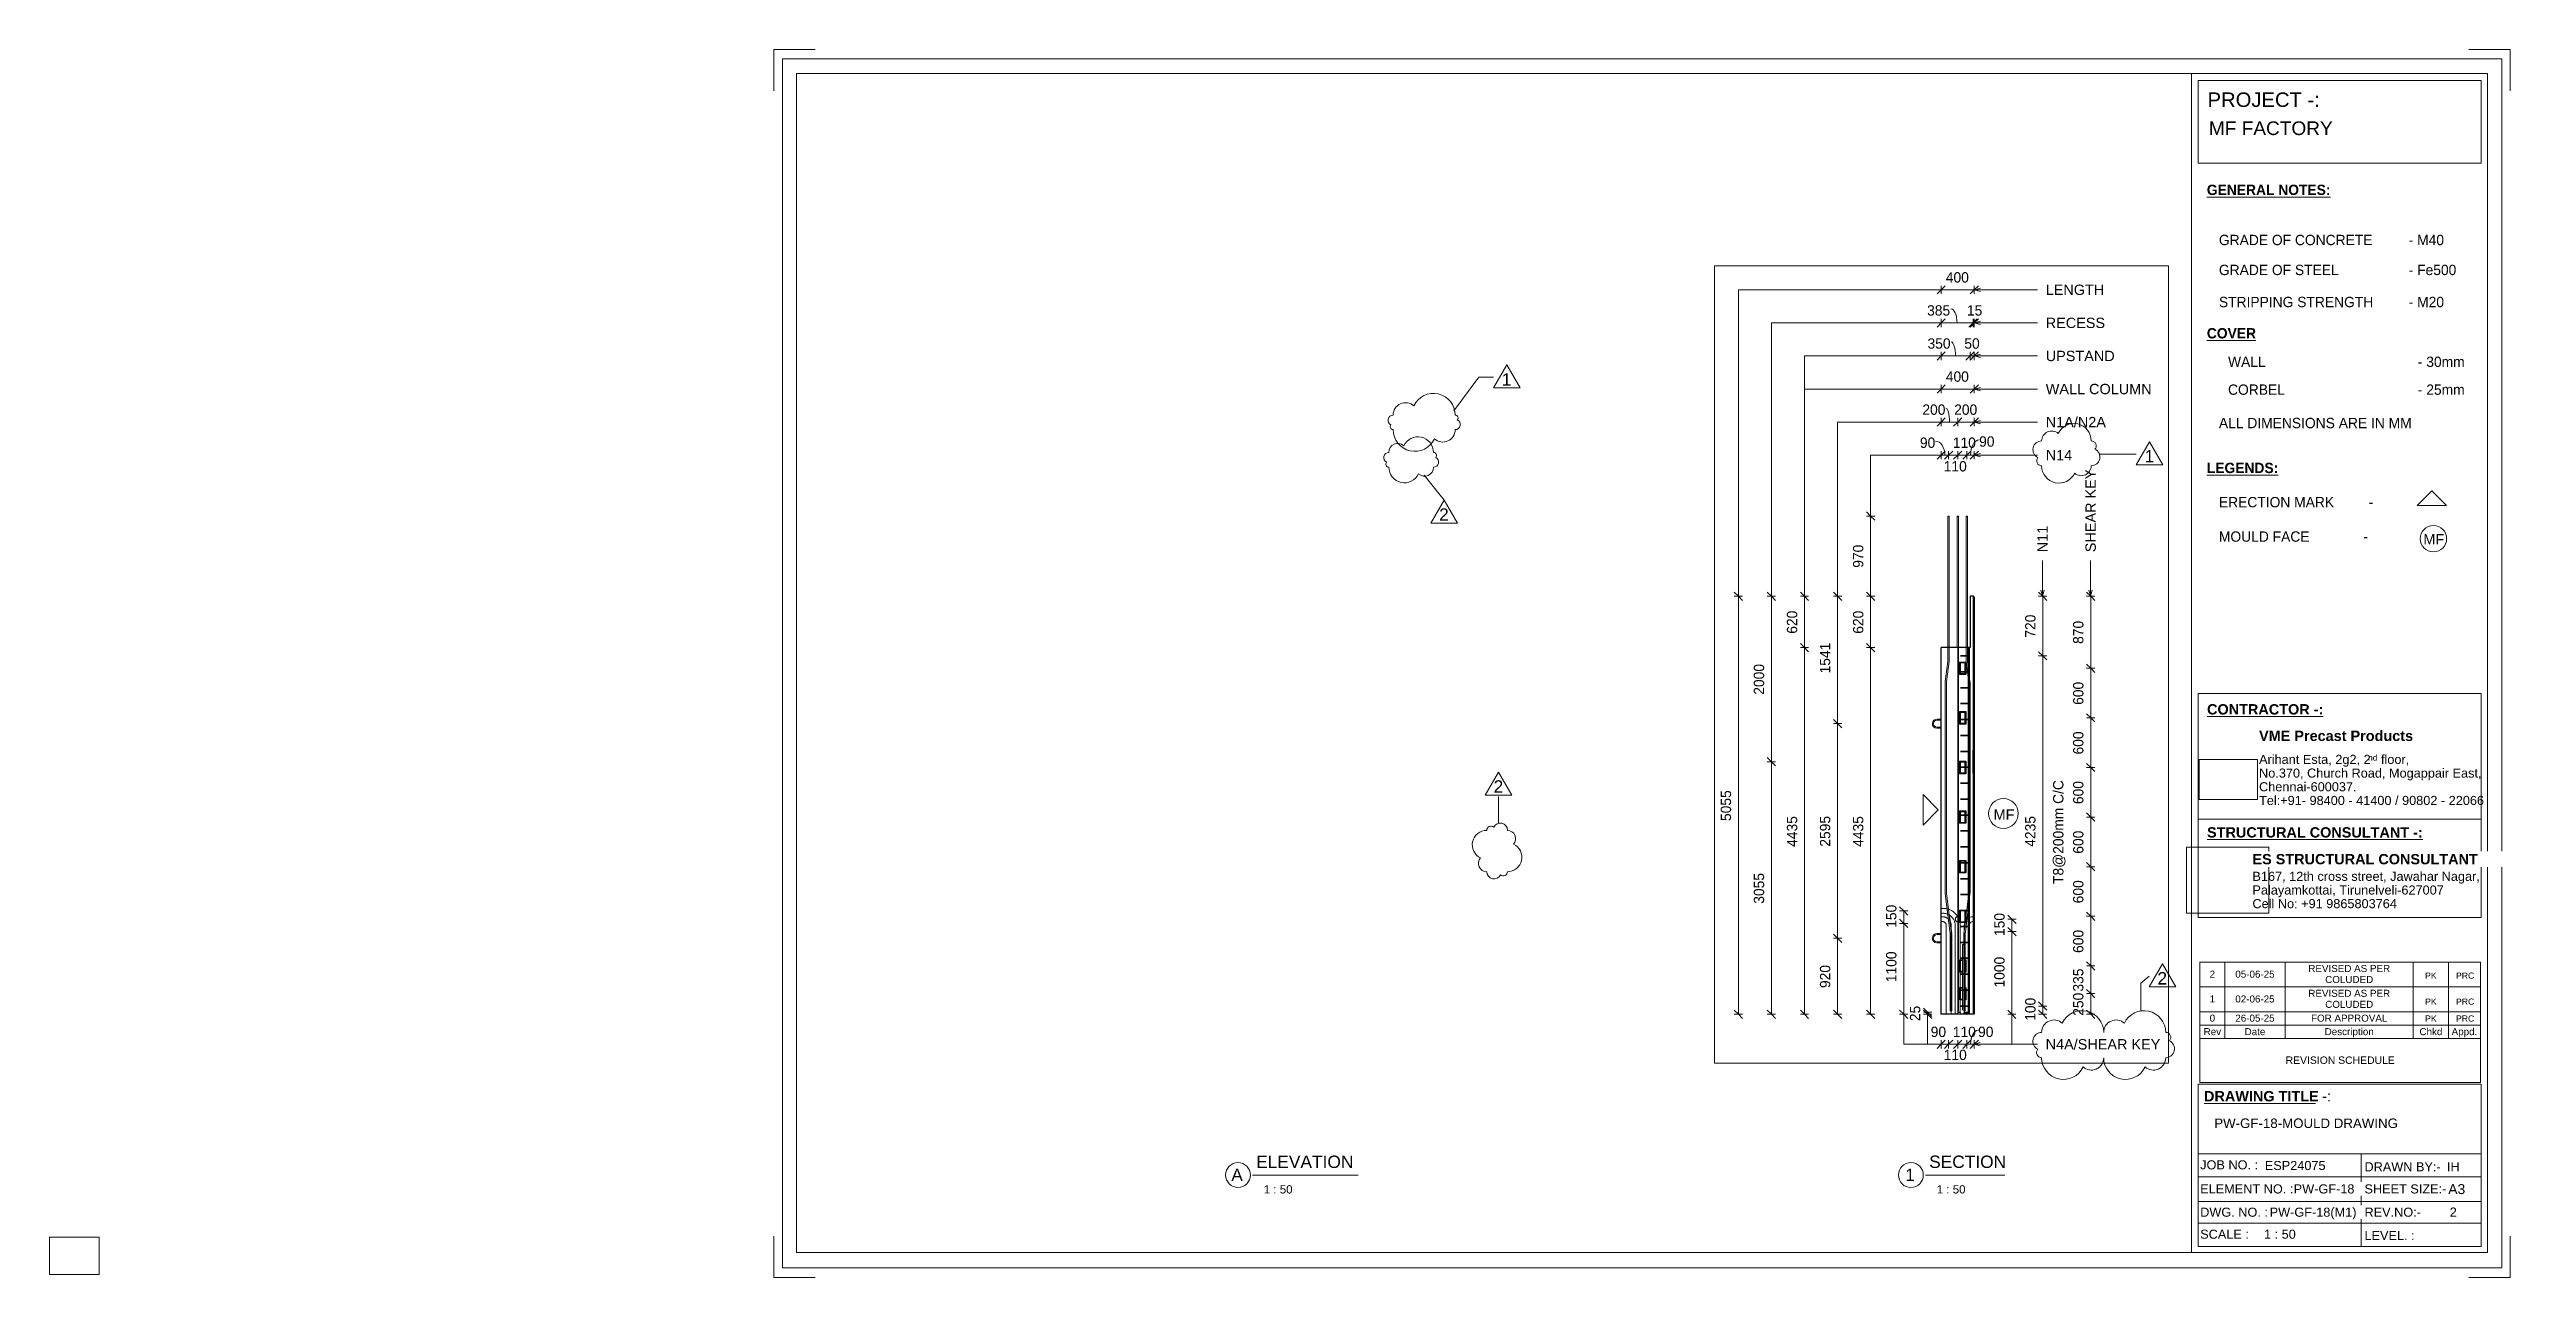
# Paper-space layout 'Layout1' of a CAD drawing. Header units: millimetres. Extents: x 0 to 599, y -1 to 296.
# The model-space entities are those that its viewports show. They can reach past a viewport. Long polylines and large blocks are cut down to what shows.
import ezdxf

# ---------------------------------------------------------------- set-up
doc = ezdxf.new("R2010")
doc.units = ezdxf.units.MM
doc.linetypes.add('Dash', pattern=[6.36, 3.18, -3.18])
doc.linetypes.add('Overhead', pattern=[3.97, 2.38, -1.59])
for name, color, linetype, lineweight in [('A-ANNO-DIMS', 211, 'Continuous', 9), ('A-ANNO-DIMS-50', 211, 'Continuous', 9), ('A-DETL-MBND', 5, 'Continuous', 18), ('A-DETL-THIN', 151, 'Continuous', 18), ('A-FLOR-OVHD', 1, 'Overhead', 18), ('A-GENM', 13, 'Continuous', 18), ('A-WALL', 113, 'Continuous', 25), ('A-WALL-HDLN', 110, 'Dash', 25), ('G-ANNO-REVC', 71, 'Continuous', 9), ('G-ANNO-REVC-IDEN', 71, 'Continuous', 9), ('G-ANNO-SCHD', 231, 'Continuous', 9), ('G-ANNO-TEXT', 231, 'Continuous', 9), ('G-ANNO-TTLB', 6, 'Continuous', 9), ('G-ANNO-TTLB-MEDM', 33, 'Continuous', 9), ('G-ANNO-TTLB-THIN', 151, 'Continuous', 9), ('S-COLS', 52, 'Continuous', 18), ('S-COLS-HDLN', 52, 'Dash', 18), ('S-RBAR', 171, 'Continuous', 18)]:
    doc.layers.add(name, color=color, linetype=linetype, lineweight=lineweight)
doc.layers.add('G-ANNO-NPLT', color=191, linetype='Continuous')
doc.styles.add('Arial_1', font='arial.ttf', dxfattribs={"height": 125})
doc.styles.add('Arial_10', font='arial.ttf', dxfattribs={"height": 2.3})
doc.styles.add('Arial_11', font='arial.ttf', dxfattribs={"height": 1.8})
doc.styles.add('Arial_12', font='arial.ttf', dxfattribs={"height": 1.7})
doc.styles.add('Arial_13', font='arial.ttf', dxfattribs={"height": 2})
doc.styles.add('Arial_14', font='arial.ttf', dxfattribs={"height": 3})
doc.styles.add('Arial_15', font='arial.ttf', dxfattribs={"height": 1.5})
doc.styles.add('Arial_2', font='arial.ttf', dxfattribs={"height": 150})
doc.styles.add('Arial_3', font='arial.ttf', dxfattribs={"height": 3.5})
doc.styles.add('Arial_4', font='arial.ttf', dxfattribs={"height": 2.2})
doc.styles.add('Arial_5', font='arial.ttf', dxfattribs={"height": 2.4})
doc.styles.add('Arial_6', font='arial.ttf', dxfattribs={"height": 2.5})
doc.styles.add('Arial_7', font='arial.ttf', dxfattribs={"height": 1.42976})
doc.styles.add('Arial_8', font='arial.ttf', dxfattribs={"height": 2.25})
doc.styles.add('Arial_9', font='arial.ttf', dxfattribs={"height": 3.3})
doc.styles.add('Arial_B', font='arialbd.ttf', dxfattribs={"height": 2.5})
doc.styles.add('Nirmala UI Semilight', font='NirmalaS.ttf', dxfattribs={"height": 125})
doc.styles.add('Nirmala UI Semilight_1', font='NirmalaS.ttf', dxfattribs={"height": 2.5})
doc.styles.add('Nirmala UI Semilight_B', font='', dxfattribs={"height": 2.5})
doc.styles.get('Nirmala UI Semilight_B').set_extended_font_data('Nirmala UI Semilight', bold=True)
doc.dimstyles.new('Arrow_Filled_-_2_5_NI_UI', dxfattribs={"dimscale": 304.8, "dimtxt": 130.920493, "dimasz": 0.328084, "dimexe": 0.164042, "dimexo": 0.0625, "dimgap": 0.164042, "dimtad": 1, "dimdec": 0, "dimzin": 0, "dimdsep": 46, "dimtxsty": 'Nirmala UI Semilight', "dimblk1": 'OBLIQUE', "dimblk2": 'OBLIQUE', "dimsah": 1, "dimcen": 0.09, "dimazin": 0, "dimtfac": 1, "dimtdec": 4, "dimtix": 1, "dimtmove": 1, "dimatfit": 3, "dimfxl": 0.164042, "dimfxlon": 1, "dimtvp": 1, "dimtolj": 1, "dimtzin": 0, "dimarcsym": 2})
doc.dimstyles.new('Arrow_Filled_-_2_5_NI_UI_1', dxfattribs={"dimscale": 304.8, "dimtxt": 130.920493, "dimasz": 0.328084, "dimexe": 0.164042, "dimexo": 0.0625, "dimgap": 0.164042, "dimtad": 1, "dimdec": 0, "dimzin": 0, "dimdsep": 46, "dimtxsty": 'Nirmala UI Semilight', "dimblk1": 'OBLIQUE', "dimblk2": 'OBLIQUE', "dimsah": 1, "dimcen": 0.09, "dimazin": 0, "dimtfac": 1, "dimtdec": 4, "dimtix": 1, "dimtmove": 0, "dimatfit": 3, "dimfxl": 0.164042, "dimfxlon": 1, "dimtvp": 1, "dimtolj": 1, "dimtzin": 0, "dimarcsym": 2})
doc.dimstyles.new('Arrow_Filled_-_2_5_NI_UI_2', dxfattribs={"dimscale": 304.8, "dimtxt": 130.920493, "dimasz": 0.328084, "dimexe": 0.164042, "dimexo": 0.0625, "dimgap": 0.164042, "dimtad": 1, "dimdec": 0, "dimzin": 0, "dimdsep": 46, "dimtxsty": 'Nirmala UI Semilight', "dimblk1": 'OBLIQUE', "dimblk2": 'OBLIQUE', "dimsah": 1, "dimcen": 0.09, "dimazin": 0, "dimtfac": 1, "dimtdec": 4, "dimtix": 1, "dimtmove": 2, "dimatfit": 3, "dimfxl": 0.164042, "dimfxlon": 1, "dimtvp": 1, "dimtolj": 1, "dimtzin": 0, "dimarcsym": 2})
picture_1 = doc.add_image_def('image1.jpg', size_in_pixel=(996, 686))
picture_2 = doc.add_image_def('image2.jpg', size_in_pixel=(1600, 1280))

psp = doc.layouts.get("Layout1")

msp = doc.modelspace()

# ---------------------------------------------------------------- texts
at = {"layer": 'G-ANNO-REVC-IDEN', "insert": (1345.7, 5428.45), "char_height": 150, "width": 144.3037, "attachment_point": 1, "style": 'Arial_2'}
msp.add_mtext('1', dxfattribs=at)
at = {"layer": 'G-ANNO-TEXT', "color": 7, "char_height": 125, "attachment_point": 1, "style": 'Arial_1'}
for s, insert, width, rotation in [('LENGTH', (150.25, 7429.44), 857.8056, 359.9997), ('RECESS', (150.25, 7029.44), 865.8225, 359.9997), ('UPSTAND', (150.24, 6629.44), 1010.1263, 359.9997), ('WALL COLUMN', (150.24, 6229.44), 1551.2653, 359.9997), ('N1A/N2A', (150.24, 5829.44), 877.8478, 359.9997), ('N14', (150.24, 5429.44), 384.81, 359.9997), ('SHEAR KEY', (631.11, 4192.96), 1206.5397, 90), ('N11', (48.61, 4192.96), 384.81, 90), ('MF', (-480.11, 1082.05), 300.6328, 359.9997), ('N4A/SHEAR KEY', (148.76, -1695.15), 1675.5269, 359.9997)]:
    msp.add_mtext(s, dxfattribs=dict(at, insert=insert, width=width, rotation=rotation))

# ---------------------------------------------------------------- blocks, each defined once
blk = doc.blocks.new('ES-Landscape-A3 - ES-Landscape-A3-502445-PW-GF-18-MOULD DRAWING')
at = {"layer": 'G-ANNO-TTLB'}
for p, q in [((175.24, 296.27), (185.24, 296.27)), ((175.24, 296.27), (175.24, 286.27)), ((595.24, 296.27), (585.24, 296.27)), ((595.24, 296.27), (595.24, 286.27)), ((519.77, 140.54), (588.2, 140.54)), ((519.77, 86.33), (519.77, 140.54)), ((588.2, 86.33), (588.2, 140.54)), ((519.77, 110.14), (588.2, 110.14)), ((519.77, 6.78), (519.77, 46.03)), ((588.2, 6.78), (588.2, 46.03)), ((559.23, 29.2), (559.23, 6.78)), ((175.24, -0.73), (175.24, 9.27)), ((595.24, -0.73), (595.24, 9.27)), ((175.24, -0.73), (185.24, -0.73)), ((595.24, -0.73), (585.24, -0.73))]:
    blk.add_line(p, q, dxfattribs=at)
at = {"layer": 'G-ANNO-TTLB-MEDM'}
for p, q in [((180.73, 290.44), (180.73, 5.31)), ((180.73, 290.44), (589.79, 290.44)), ((518.17, 290.44), (518.17, 5.31)), ((519.77, 268.77), (519.77, 288.77)), ((519.77, 288.77), (588.2, 288.77)), ((588.2, 288.77), (588.2, 268.77)), ((589.79, 290.44), (589.79, 5.31)), ((588.2, 268.77), (519.77, 268.77)), ((519.77, 86.33), (588.2, 86.33)), ((519.77, 6.78), (588.2, 6.78)), ((180.73, 5.31), (589.79, 5.31))]:
    blk.add_line(p, q, dxfattribs=at)
at = {"layer": 'G-ANNO-TTLB-THIN'}
for p, q in [((177.29, 294.03), (177.29, 1.56)), ((593.23, 294.03), (177.29, 294.03)), ((593.23, 1.56), (593.23, 294.03)), ((519.77, 46.03), (588.2, 46.03)), ((519.77, 29.2), (588.2, 29.2)), ((519.77, 23.64), (588.2, 23.64)), ((519.77, 17.68), (588.2, 17.68)), ((519.77, 12.43), (588.2, 12.43)), ((177.29, 1.56), (593.23, 1.56))]:
    blk.add_line(p, q, dxfattribs=at)
at = {"layer": 'G-ANNO-TTLB', "char_height": 2.2, "attachment_point": 1, "style": 'Arial_4'}
for s, insert, width in [('No.370, Church Road, Mogappair East,', (534.5, 122.37), 63.4135), ('Tel:+91- 98400 - 41400 / 90802 - 22066 ', (534.5, 115.75), 65.2574), ('Chennai-600037.', (534.5, 119.06), 27.6582), ('Cell No: +91 9865803764', (532.9, 90.79), 41.0464), ('Palayamkottai, Tirunelveli-627007', (532.9, 94.09), 54.4346), ('JOB NO. :', (520.26, 27.61), 16.5949), ('DRAWN BY:-', (560, 27.14), 21.7257), ('ELEMENT NO. :', (520.26, 21.79), 26.5359), ('SHEET SIZE:-', (560, 21.79), 23.2489), ('DWG. NO. :', (520.26, 16.16), 19.481), ('REV.NO:-', (560, 16.16), 16.0338), ('SCALE :', (520.26, 10.84), 13.8692), ('LEVEL. :', (560, 10.53), 14.3502)]:
    blk.add_mtext(s, dxfattribs=dict(at, insert=insert, width=width))
at = {"layer": 'G-ANNO-TTLB'}
image = blk.add_image(picture_1, insert=(520, 114.84), size_in_units=(14.11, 9.72), dxfattribs=at)
image.dxf.flags = 7
image = blk.add_image(picture_2, insert=(516.95, 87.39), size_in_units=(19.92, 15.93), dxfattribs=at)
image.dxf.flags = 7
at = {"layer": 'G-ANNO-TTLB', "attachment_point": 1, "bg_fill": 3, "box_fill_scale": 1.25, "bg_fill_color": 256, "bg_fill_true_color": 13158600, "bg_fill_transparency": 0}
for s, insert, char_height, width, style in [('PROJECT -:', (522.05, 285.89), 3.5, 33.3502, 'Arial_3'), ('\\LCONTRACTOR -:', (521.92, 137.94), 2.5, 33.9114, 'Arial_B'), ('\\LSTRUCTURAL CONSULTANT -:', (521.92, 108.18), 2.5, 62.8523, 'Arial_B'), ('\\LDRAWING TITLE', (521.19, 44.36), 2.5, 33.4304, 'Arial_B'), ('A3', (580.27, 21.84), 2.4, 4.9705, 'Arial_5')]:
    blk.add_mtext(s, dxfattribs=dict(at, insert=insert, char_height=char_height, width=width, style=style))
at = {"layer": 'G-ANNO-TTLB', "char_height": 2.5, "attachment_point": 1, "style": 'Arial_B', "bg_fill": 3, "box_fill_scale": 1.25, "bg_fill_color": 256, "bg_fill_true_color": 13158600, "bg_fill_transparency": 0}
for s, insert, width in [('VME Precast Products', (534.5, 131.53), 45.135), ('ES STRUCTURAL CONSULTANT', (532.9, 101.7), 65.6582), ('\\fArial|b1|i0|c0|p34|; ', (548.78, 44.36), 1.2025)]:
    blk.add_mtext(s, dxfattribs=dict(at, insert=insert, width=width))
at = {"layer": 'G-ANNO-TTLB', "attachment_point": 1}
for s, insert, char_height, width, style in [('Arihant Esta, 2g2, 2', (534.5, 125.68), 2.2, 31.9873, 'Arial_4'), ('nd', (560.89, 125.72), 1.43, 2.7257, 'Arial_7'), (' floor,', (563.14, 125.68), 2.2, 9.1392, 'Arial_4'), ('B167, 12th cross street, Jawahar Nagar,', (532.9, 97.4), 2.2, 65.1772, 'Arial_4')]:
    blk.add_mtext(s, dxfattribs=dict(at, insert=insert, char_height=char_height, width=width, style=style))
at = {"layer": 'G-ANNO-TTLB', "insert": (549.77, 44.36), "char_height": 2.5, "width": 2.6456, "attachment_point": 1, "style": 'Arial_6', "bg_fill": 3, "box_fill_scale": 1.25, "bg_fill_color": 256, "bg_fill_true_color": 13158600, "bg_fill_transparency": 0}
blk.add_mtext('-:', dxfattribs=at)
blk = doc.blocks.new('Viewport - M_View Title-1040-PW-GF-18-MOULD DRAWING')
at = {"layer": 'G-ANNO-TTLB'}
for start, end in [(360, 180), (180, 0)]:
    blk.add_arc((-3.5, 0), 3, start, end, dxfattribs=at)
blk = doc.blocks.new('Family - ___-3173342-PW-GF-18-MOULD DRAWING')
at = {"layer": 'G-ANNO-REVC'}
for centre, radius, start, end in [((328.03, 207.86), 3, 48.18969, 180), ((334.78, 207.86), 5.25, 0, 154.79123), ((325.03, 206.63), 1.23, 90, 244.79123), ((325.03, 205.05), 0.705, 138.18969, 270), ((330.28, 204.34), 5.25, 180, 334.79123), ((337.03, 204.34), 3, 228.18969, 0), ((340.03, 207.16), 0.705, 318.18969, 90), ((340.03, 205.57), 1.23, 270, 64.79123)]:
    blk.add_arc(centre, radius, start, end, dxfattribs=at)
blk = doc.blocks.new('M_Revision Tag - M_Revision Tag-33754-PW-GF-18-MOULD DRAWING')
at = {"layer": 'G-ANNO-REVC-IDEN'}
for p, q in [((0, 3.51), (-3.21, -2.04)), ((0, 3.51), (3.21, -2.04)), ((-3.21, -2.04), (3.21, -2.04))]:
    blk.add_line(p, q, dxfattribs=at)
blk = doc.blocks.new('Family - ___-3227796-PW-GF-18-MOULD DRAWING')
at = {"layer": 'G-ANNO-REVC'}
for centre, radius, start, end in [((323.98, 197.57), 1.25, 90, 244.79123), ((326.14, 198.83), 2.16, 48.18969, 180), ((331.01, 198.83), 3.78, 0, 154.79123), ((334.79, 198.11), 0.716, 318.18969, 90), ((323.98, 195.96), 0.716, 138.18969, 270), ((327.76, 195.25), 3.78, 180, 334.79123), ((332.63, 195.25), 2.16, 228.18969, 0), ((334.79, 196.5), 1.25, 270, 64.79123), ((348.68, 107.41), 1, 48.18969, 180), ((350.93, 107.41), 1.75, 0, 154.79123), ((347.68, 103.91), 3.5, 90, 244.79123), ((352.68, 105.41), 2, 318.18969, 90), ((352.68, 100.91), 3.5, 270, 64.79123), ((347.68, 99.41), 2, 138.18969, 270), ((349.43, 97.41), 1.75, 180, 334.79123), ((351.68, 97.41), 1, 228.18969, 0), ((484.91, 58.55), 3, 48.18969, 180), ((491.66, 58.55), 5.25, 0, 154.79123), ((499.91, 58.55), 3, 48.18969, 180), ((506.66, 58.55), 5.25, 0, 154.79123), ((481.91, 56.41), 2.14, 90, 244.79123), ((481.91, 53.65), 1.23, 138.18969, 270), ((511.91, 57.32), 1.23, 318.18969, 90), ((511.91, 54.57), 2.14, 270, 64.79123), ((487.16, 52.42), 5.25, 180, 334.79123), ((493.91, 52.42), 3, 228.18969, 360), ((502.16, 52.42), 5.25, 180, 334.79123), ((508.91, 52.42), 3, 228.18969, 360)]:
    blk.add_arc(centre, radius, start, end, dxfattribs=at)
blk = doc.blocks.new('12_7Ø_ Lifting Insert_COLUMN - 12_9Ø Lifting insert-1653057-Elevation Right')
at = {"layer": 'A-GENM'}
for start, end in [(359.9997, 89.98808), (270.01132, 359.9997)]:
    blk.add_arc((12913.72, 2689.84), 6.35, start, end, dxfattribs=at)
blk = doc.blocks.new('12_7Ø_ Lifting Insert_COLUMN - 12_9Ø Lifting insert-V3-Elevation Right')
at = {"layer": 'A-GENM'}
for p, q in [((12713.72, 2176.06), (12663.72, 2176.06)), ((12663.72, 2163.36), (12713.72, 2163.36)), ((12713.72, 2076.06), (12663.72, 2076.06)), ((12663.72, 2063.36), (12713.72, 2063.36))]:
    blk.add_line(p, q, dxfattribs=at)
at = {"layer": 'A-GENM', "flags": 128}
for points in [[(12663.72, 2176.06), (12642.66, 2171.97), (12624.65, 2160.32), (12612.3, 2142.78), (12607.41, 2121.89), (12610.67, 2100.69), (12621.62, 2082.24), (12638.67, 2069.23), (12659.35, 2063.53), (12663.72, 2063.36)], [(12663.72, 2076.06), (12645.31, 2080.13), (12630.34, 2091.57), (12621.59, 2108.26), (12620.69, 2127.09), (12627.82, 2144.54), (12641.63, 2157.36), (12659.56, 2163.16), (12663.72, 2163.36)]]:
    blk.add_lwpolyline(points, dxfattribs=at)
blk = doc.blocks.new('12_7Ø_ Lifting Insert_COLUMN - 12_9Ø Lifting insert-V4-Elevation Right')
at = {"layer": 'A-GENM'}
for p, q in [((12713.7, -418.71), (12663.7, -418.71)), ((12663.7, -431.41), (12713.7, -431.41)), ((12713.7, -518.71), (12663.7, -518.71)), ((12663.7, -531.41), (12713.7, -531.41))]:
    blk.add_line(p, q, dxfattribs=at)
at = {"layer": 'A-GENM', "flags": 128}
for points in [[(12663.7, -418.71), (12642.64, -422.79), (12624.64, -434.45), (12612.29, -451.99), (12607.39, -472.88), (12610.66, -494.08), (12621.61, -512.52), (12638.66, -525.54), (12659.34, -531.24), (12663.7, -531.41)], [(12663.7, -518.71), (12645.3, -514.64), (12630.33, -503.19), (12621.58, -486.5), (12620.68, -467.68), (12627.8, -450.23), (12641.62, -437.41), (12659.55, -431.61), (12663.7, -431.41)]]:
    blk.add_lwpolyline(points, dxfattribs=at)
blk = doc.blocks.new('DIMBLOCK103-Elevation Right')
at = {"layer": 'A-ANNO-DIMS-50'}
for p, q in [((-1967.69, 4630.33), (-2017.69, 4680.33)), ((-1967.69, 4630.33), (-2017.69, 4630.33)), ((-1967.69, 4630.33), (-1967.7, 3660.33)), ((-1967.69, 4630.33), (-1917.69, 4580.33)), ((-1967.69, 4630.33), (-1917.69, 4630.33)), ((-1967.7, 3660.33), (-2017.7, 3710.33)), ((-1967.7, 3660.33), (-2017.7, 3660.33)), ((-1967.7, 3660.33), (-1917.7, 3610.33)), ((-1967.7, 3660.33), (-1917.7, 3660.33))]:
    blk.add_line(p, q, dxfattribs=at)
at = {"layer": 'A-ANNO-DIMS-50', "color": 0, "insert": (-2180.78, 4004.89), "char_height": 125, "width": 337.0608, "attachment_point": 1, "rotation": 90, "line_spacing_factor": 1.142579, "style": 'Nirmala UI Semilight'}
blk.add_mtext('970', dxfattribs=at)
blk = doc.blocks.new('_Oblique')
at = {"color": 0, "linetype": 'ByBlock', "lineweight": -2}
blk.add_line((-0.5, -0.5), (0.5, 0.5), dxfattribs=at)
blk = doc.blocks.new('DIMBLOCK104-Elevation Right')
at = {"layer": 'A-ANNO-DIMS-50'}
for p, q in [((-1967.7, 3660.33), (-2017.7, 3710.33)), ((-1967.7, 3660.33), (-2017.7, 3660.33)), ((-1967.7, 3660.33), (-1967.71, 3039.86)), ((-1967.7, 3660.33), (-1917.7, 3610.33)), ((-1967.7, 3660.33), (-1917.7, 3660.33)), ((-1967.71, 3039.86), (-2017.71, 3089.86)), ((-1967.71, 3039.86), (-2017.71, 3039.86)), ((-1967.71, 3039.86), (-1917.71, 2989.86)), ((-1967.71, 3039.86), (-1917.71, 3039.86))]:
    blk.add_line(p, q, dxfattribs=at)
at = {"layer": 'A-ANNO-DIMS-50', "color": 0, "insert": (-2180.79, 3207.27), "char_height": 125, "width": 342.7737, "attachment_point": 1, "rotation": 90, "line_spacing_factor": 1.142579, "style": 'Nirmala UI Semilight'}
blk.add_mtext('620', dxfattribs=at)
blk = doc.blocks.new('DIMBLOCK105-Elevation Right')
at = {"layer": 'A-ANNO-DIMS-50'}
for p, q in [((-1967.71, 3039.86), (-2017.71, 3089.86)), ((-1967.71, 3039.86), (-2017.71, 3039.86)), ((-1967.71, 3039.86), (-1967.77, -1395.14)), ((-1967.71, 3039.86), (-1917.71, 2989.86)), ((-1967.71, 3039.86), (-1917.71, 3039.86)), ((-1967.77, -1395.14), (-2017.77, -1345.14)), ((-1967.77, -1395.14), (-2017.77, -1395.14)), ((-1967.77, -1395.14), (-1917.78, -1445.14)), ((-1967.77, -1395.14), (-1917.77, -1395.14))]:
    blk.add_line(p, q, dxfattribs=at)
at = {"layer": 'A-ANNO-DIMS-50', "color": 0, "insert": (-2180.83, 629.55), "char_height": 125, "width": 462.7444, "attachment_point": 1, "rotation": 90, "line_spacing_factor": 1.142579, "style": 'Nirmala UI Semilight'}
blk.add_mtext('4435', dxfattribs=at)
blk = doc.blocks.new('DIMBLOCK106-Elevation Right')
at = {"layer": 'A-ANNO-DIMS-50'}
for p, q in [((-1114.37, 5366.95), (-1064.37, 5416.95)), ((-1114.37, 5366.95), (-1114.37, 5416.95)), ((-1024.37, 5366.95), (-974.37, 5416.95)), ((-1024.37, 5366.95), (-1024.37, 5416.95)), ((-1114.37, 5366.95), (-1164.37, 5316.95)), ((-1114.37, 5366.95), (-1024.37, 5366.95)), ((-1114.37, 5366.95), (-1114.37, 5316.95)), ((-1024.37, 5366.95), (-1074.37, 5316.95)), ((-1024.37, 5366.95), (-1024.37, 5316.95))]:
    blk.add_line(p, q, dxfattribs=at)
blk.add_ellipse((-1181.21, 5366.95), major_axis=(0, 169.02), ratio=0.661744, start_param=4.712389, end_param=6.283185, dxfattribs=at)
at = {"layer": 'A-ANNO-DIMS-50', "color": 0, "insert": (-1371.64, 5580.03), "char_height": 125, "width": 228.5158, "attachment_point": 1, "rotation": 359.9997, "line_spacing_factor": 1.142579, "style": 'Nirmala UI Semilight'}
blk.add_mtext('90', dxfattribs=at)
blk = doc.blocks.new('DIMBLOCK107-Elevation Right')
at = {"layer": 'A-ANNO-DIMS-50'}
for p, q in [((-1024.37, 5366.95), (-974.37, 5416.95)), ((-1024.37, 5366.95), (-1024.37, 5416.95)), ((-914.37, 5366.95), (-864.37, 5416.95)), ((-914.37, 5366.95), (-914.37, 5416.95)), ((-1024.37, 5366.95), (-1074.37, 5316.95)), ((-1024.37, 5366.95), (-914.37, 5366.95)), ((-1024.37, 5366.95), (-1024.37, 5316.95)), ((-914.37, 5366.95), (-964.37, 5316.95)), ((-914.37, 5366.95), (-914.37, 5316.95))]:
    blk.add_line(p, q, dxfattribs=at)
at = {"layer": 'A-ANNO-DIMS-50', "color": 0, "insert": (-1083.63, 5294.87), "char_height": 125, "width": 274.2189, "attachment_point": 1, "rotation": 359.9997, "line_spacing_factor": 1.142579, "style": 'Nirmala UI Semilight'}
blk.add_mtext('110', dxfattribs=at)
blk = doc.blocks.new('DIMBLOCK108-Elevation Right')
at = {"layer": 'A-ANNO-DIMS-50'}
for p, q in [((-914.37, 5366.95), (-864.37, 5416.95)), ((-914.37, 5366.95), (-914.37, 5416.95)), ((-804.37, 5366.95), (-754.37, 5416.95)), ((-804.37, 5366.95), (-804.37, 5416.95)), ((-914.37, 5366.95), (-964.37, 5316.95)), ((-914.37, 5366.95), (-804.37, 5366.95)), ((-914.37, 5366.95), (-914.37, 5316.95)), ((-804.37, 5366.95), (-854.37, 5316.95)), ((-804.37, 5366.95), (-804.37, 5316.95))]:
    blk.add_line(p, q, dxfattribs=at)
at = {"layer": 'A-ANNO-DIMS-50', "color": 0, "insert": (-973.63, 5580.03), "char_height": 125, "width": 274.2189, "attachment_point": 1, "rotation": 359.9997, "line_spacing_factor": 1.142579, "style": 'Nirmala UI Semilight'}
blk.add_mtext('110', dxfattribs=at)
blk = doc.blocks.new('DIMBLOCK109-Elevation Right')
at = {"layer": 'A-ANNO-DIMS-50'}
for p, q in [((-804.37, 5366.95), (-754.37, 5416.95)), ((-804.37, 5366.95), (-804.37, 5416.95)), ((-714.37, 5366.94), (-664.37, 5416.94)), ((-714.37, 5366.94), (-714.37, 5416.94)), ((-804.37, 5366.95), (-854.37, 5316.95)), ((-804.37, 5366.95), (-714.37, 5366.94)), ((-804.37, 5366.95), (-804.37, 5316.95)), ((-714.37, 5366.94), (-764.37, 5316.95)), ((-714.37, 5366.94), (-714.37, 5316.94))]:
    blk.add_line(p, q, dxfattribs=at)
blk.add_ellipse((-655.53, 5366.94), major_axis=(0, 183.38), ratio=0.566228, start_param=0, end_param=1.570796, dxfattribs=at)
at = {"layer": 'A-ANNO-DIMS-50', "color": 0, "insert": (-655.53, 5594.39), "char_height": 125, "width": 228.5158, "attachment_point": 1, "rotation": 359.9997, "line_spacing_factor": 1.142579, "style": 'Nirmala UI Semilight'}
blk.add_mtext('90', dxfattribs=at)
blk = doc.blocks.new('DIMBLOCK110-Elevation Right')
at = {"layer": 'A-ANNO-DIMS-50'}
for p, q in [((-1114.36, 5766.95), (-1064.36, 5816.95)), ((-1114.36, 5766.95), (-1114.36, 5816.95)), ((-914.37, 5766.95), (-864.37, 5816.95)), ((-914.37, 5766.95), (-914.37, 5816.95)), ((-1114.36, 5766.95), (-1164.37, 5716.95)), ((-1114.36, 5766.95), (-1114.37, 5716.95)), ((-1114.36, 5766.95), (-914.37, 5766.95)), ((-914.37, 5766.95), (-964.37, 5716.95)), ((-914.37, 5766.95), (-914.37, 5716.95))]:
    blk.add_line(p, q, dxfattribs=at)
blk.add_ellipse((-1056.43, 5766.95), major_axis=(0, 169.02), ratio=0.248852, start_param=4.712389, end_param=6.283185, dxfattribs=at)
at = {"layer": 'A-ANNO-DIMS-50', "color": 0, "insert": (-1342.07, 5980.03), "char_height": 125, "width": 342.7737, "attachment_point": 1, "rotation": 359.9997, "line_spacing_factor": 1.142579, "style": 'Nirmala UI Semilight'}
blk.add_mtext('200', dxfattribs=at)
blk = doc.blocks.new('DIMBLOCK111-Elevation Right')
at = {"layer": 'A-ANNO-DIMS-50'}
for p, q in [((-914.37, 5766.95), (-864.37, 5816.95)), ((-914.37, 5766.95), (-914.37, 5816.95)), ((-714.36, 5766.94), (-664.36, 5816.94)), ((-714.36, 5766.94), (-714.36, 5816.94)), ((-914.37, 5766.95), (-964.37, 5716.95)), ((-914.37, 5766.95), (-714.36, 5766.94)), ((-914.37, 5766.95), (-914.37, 5716.95)), ((-714.36, 5766.94), (-764.37, 5716.95)), ((-714.36, 5766.94), (-714.37, 5716.94))]:
    blk.add_line(p, q, dxfattribs=at)
at = {"layer": 'A-ANNO-DIMS-50', "color": 0, "insert": (-957.19, 5980.03), "char_height": 125, "width": 342.7737, "attachment_point": 1, "rotation": 359.9997, "line_spacing_factor": 1.142579, "style": 'Nirmala UI Semilight'}
blk.add_mtext('200', dxfattribs=at)
blk = doc.blocks.new('DIMBLOCK112-Elevation Right')
at = {"layer": 'A-ANNO-DIMS-50'}
for p, q in [((-2367.71, -475.05), (-2417.71, -425.05)), ((-2367.71, -475.05), (-2417.71, -475.05)), ((-2367.72, -1395.15), (-2367.71, -475.05)), ((-2367.71, -475.05), (-2317.71, -525.05)), ((-2367.71, -475.05), (-2317.71, -475.05)), ((-2367.72, -1395.15), (-2417.72, -1345.15)), ((-2367.72, -1395.15), (-2417.72, -1395.15)), ((-2367.72, -1395.15), (-2317.72, -1445.15)), ((-2367.72, -1395.15), (-2317.72, -1395.15))]:
    blk.add_line(p, q, dxfattribs=at)
at = {"layer": 'A-ANNO-DIMS-50', "color": 0, "insert": (-2580.8, -1077.92), "char_height": 125, "width": 342.7737, "attachment_point": 1, "rotation": 90, "line_spacing_factor": 1.142579, "style": 'Nirmala UI Semilight'}
blk.add_mtext('920', dxfattribs=at)
blk = doc.blocks.new('DIMBLOCK113-Elevation Right')
at = {"layer": 'A-ANNO-DIMS-50'}
for p, q in [((-2367.7, 2119.72), (-2417.7, 2169.72)), ((-2367.7, 2119.72), (-2417.7, 2119.72)), ((-2367.71, -475.05), (-2367.7, 2119.72)), ((-2367.7, 2119.72), (-2317.7, 2069.72)), ((-2367.7, 2119.72), (-2317.7, 2119.72)), ((-2367.71, -475.05), (-2417.71, -425.05)), ((-2367.71, -475.05), (-2417.71, -475.05)), ((-2367.71, -475.05), (-2317.71, -525.05)), ((-2367.71, -475.05), (-2317.71, -475.05))]:
    blk.add_line(p, q, dxfattribs=at)
at = {"layer": 'A-ANNO-DIMS-50', "color": 0, "insert": (-2580.79, 631.9), "char_height": 125, "width": 457.0315, "attachment_point": 1, "rotation": 90, "line_spacing_factor": 1.142579, "style": 'Nirmala UI Semilight'}
blk.add_mtext('2595', dxfattribs=at)
blk = doc.blocks.new('DIMBLOCK114-Elevation Right')
at = {"layer": 'A-ANNO-DIMS-50'}
for p, q in [((-2367.69, 3660.32), (-2417.69, 3710.32)), ((-2367.69, 3660.32), (-2417.69, 3660.32)), ((-2367.7, 2119.72), (-2367.69, 3660.32)), ((-2367.69, 3660.32), (-2317.69, 3610.32)), ((-2367.69, 3660.32), (-2317.69, 3660.32)), ((-2367.7, 2119.72), (-2417.7, 2169.72)), ((-2367.7, 2119.72), (-2417.7, 2119.72)), ((-2367.7, 2119.72), (-2317.7, 2069.72)), ((-2367.7, 2119.72), (-2317.7, 2119.72))]:
    blk.add_line(p, q, dxfattribs=at)
at = {"layer": 'A-ANNO-DIMS-50', "color": 0, "insert": (-2580.78, 2726.96), "char_height": 125, "width": 391.3333, "attachment_point": 1, "rotation": 90, "line_spacing_factor": 1.142579, "style": 'Nirmala UI Semilight'}
blk.add_mtext('1541', dxfattribs=at)
blk = doc.blocks.new('DIMBLOCK115-Elevation Right')
at = {"layer": 'A-ANNO-DIMS-50'}
for p, q in [((-2767.69, 3660.32), (-2817.69, 3710.32)), ((-2767.69, 3660.32), (-2817.69, 3660.32)), ((-2767.69, 3660.32), (-2767.69, 3039.85)), ((-2767.69, 3660.32), (-2717.69, 3610.32)), ((-2767.69, 3660.32), (-2717.69, 3660.32)), ((-2767.69, 3039.85), (-2817.69, 3089.85)), ((-2767.69, 3039.85), (-2817.69, 3039.85)), ((-2767.69, 3039.85), (-2717.69, 2989.85)), ((-2767.69, 3039.85), (-2717.69, 3039.85))]:
    blk.add_line(p, q, dxfattribs=at)
at = {"layer": 'A-ANNO-DIMS-50', "color": 0, "insert": (-2980.78, 3207.27), "char_height": 125, "width": 342.7737, "attachment_point": 1, "rotation": 90, "line_spacing_factor": 1.142579, "style": 'Nirmala UI Semilight'}
blk.add_mtext('620', dxfattribs=at)
blk = doc.blocks.new('DIMBLOCK116-Elevation Right')
at = {"layer": 'A-ANNO-DIMS-50'}
for p, q in [((-2767.69, 3039.85), (-2817.69, 3089.85)), ((-2767.69, 3039.85), (-2817.69, 3039.85)), ((-2767.69, 3039.85), (-2767.72, -1395.15)), ((-2767.69, 3039.85), (-2717.69, 2989.85)), ((-2767.69, 3039.85), (-2717.69, 3039.85)), ((-2767.72, -1395.15), (-2817.72, -1345.15)), ((-2767.72, -1395.15), (-2817.72, -1395.15)), ((-2767.72, -1395.15), (-2717.72, -1445.15)), ((-2767.72, -1395.15), (-2717.72, -1395.15))]:
    blk.add_line(p, q, dxfattribs=at)
at = {"layer": 'A-ANNO-DIMS-50', "color": 0, "insert": (-2980.79, 629.54), "char_height": 125, "width": 462.7444, "attachment_point": 1, "rotation": 90, "line_spacing_factor": 1.142579, "style": 'Nirmala UI Semilight'}
blk.add_mtext('4435', dxfattribs=at)
blk = doc.blocks.new('DIMBLOCK117-Elevation Right')
at = {"layer": 'A-ANNO-DIMS-50'}
for p, q in [((-1114.36, 6566.72), (-1064.36, 6616.72)), ((-1114.36, 6566.72), (-1114.36, 6616.72)), ((-764.36, 6566.72), (-714.36, 6616.72)), ((-764.36, 6566.72), (-764.36, 6616.72)), ((-1114.36, 6566.72), (-1164.36, 6516.72)), ((-1114.36, 6566.72), (-764.36, 6566.72)), ((-1114.36, 6566.72), (-1114.36, 6516.72)), ((-764.36, 6566.72), (-814.36, 6516.72)), ((-764.36, 6566.72), (-764.36, 6516.72))]:
    blk.add_line(p, q, dxfattribs=at)
blk.add_ellipse((-993.96, 6566.72), major_axis=(0, 169.02), ratio=0.323018, start_param=4.712389, end_param=6.283185, dxfattribs=at)
at = {"layer": 'A-ANNO-DIMS-50', "color": 0, "insert": (-1279.6, 6779.81), "char_height": 125, "width": 342.7737, "attachment_point": 1, "rotation": 359.9997, "line_spacing_factor": 1.142579, "style": 'Nirmala UI Semilight'}
blk.add_mtext('350', dxfattribs=at)
blk = doc.blocks.new('DIMBLOCK118-Elevation Right')
at = {"layer": 'A-ANNO-DIMS-50'}
for p, q in [((-764.36, 6566.72), (-714.36, 6616.72)), ((-764.36, 6566.72), (-764.36, 6616.72)), ((-714.36, 6566.72), (-664.36, 6616.72)), ((-714.36, 6566.72), (-714.36, 6616.72)), ((-764.36, 6566.72), (-814.36, 6516.72)), ((-764.36, 6566.72), (-714.36, 6566.72)), ((-714.36, 6566.72), (-764.36, 6516.72)), ((-764.36, 6566.72), (-764.36, 6516.72)), ((-714.36, 6566.72), (-714.36, 6516.72))]:
    blk.add_line(p, q, dxfattribs=at)
at = {"layer": 'A-ANNO-DIMS-50', "color": 0, "insert": (-834.57, 6779.8), "char_height": 125, "width": 228.5158, "attachment_point": 1, "rotation": 359.9997, "line_spacing_factor": 1.142579, "style": 'Nirmala UI Semilight'}
blk.add_mtext('50', dxfattribs=at)
blk = doc.blocks.new('DIMBLOCK119-Elevation Right')
at = {"layer": 'A-ANNO-DIMS-50'}
for p, q in [((-1114.36, 6166.95), (-1064.36, 6216.95)), ((-1114.36, 6166.95), (-1114.36, 6216.95)), ((-714.36, 6166.94), (-664.36, 6216.94)), ((-714.36, 6166.94), (-714.36, 6216.94)), ((-1114.36, 6166.95), (-1164.36, 6116.95)), ((-1114.36, 6166.95), (-714.36, 6166.94)), ((-1114.36, 6166.95), (-1114.36, 6116.95)), ((-714.36, 6166.94), (-764.36, 6116.95)), ((-714.36, 6166.94), (-714.36, 6116.94))]:
    blk.add_line(p, q, dxfattribs=at)
at = {"layer": 'A-ANNO-DIMS-50', "color": 0, "insert": (-1058.37, 6380.03), "char_height": 125, "width": 345.6301, "attachment_point": 1, "rotation": 359.9997, "line_spacing_factor": 1.142579, "style": 'Nirmala UI Semilight'}
blk.add_mtext('400', dxfattribs=at)
blk = doc.blocks.new('DIMBLOCK120-Elevation Right')
at = {"layer": 'A-ANNO-DIMS-50'}
for p, q in [((-1114.36, 6966.72), (-1064.36, 7016.72)), ((-1114.36, 6966.72), (-1114.36, 7016.72)), ((-729.36, 6966.72), (-679.36, 7016.72)), ((-729.36, 6966.72), (-729.36, 7016.72)), ((-1114.36, 6966.72), (-1164.36, 6916.72)), ((-1114.36, 6966.72), (-729.36, 6966.72)), ((-1114.36, 6966.72), (-1114.36, 6916.72)), ((-729.36, 6966.72), (-779.36, 6916.72)), ((-729.36, 6966.72), (-729.36, 6916.72))]:
    blk.add_line(p, q, dxfattribs=at)
blk.add_ellipse((-999, 6966.72), major_axis=(0, 169.02), ratio=0.456433, start_param=4.712389, end_param=6.283185, dxfattribs=at)
at = {"layer": 'A-ANNO-DIMS-50', "color": 0, "insert": (-1284.65, 7179.81), "char_height": 125, "width": 342.7737, "attachment_point": 1, "rotation": 359.9997, "line_spacing_factor": 1.142579, "style": 'Nirmala UI Semilight'}
blk.add_mtext('385', dxfattribs=at)
blk = doc.blocks.new('DIMBLOCK121-Elevation Right')
at = {"layer": 'A-ANNO-DIMS-50'}
for p, q in [((-729.36, 6966.72), (-679.36, 7016.72)), ((-729.36, 6966.72), (-729.36, 7016.72)), ((-714.36, 6966.72), (-664.36, 7016.72)), ((-714.36, 6966.72), (-714.36, 7016.72)), ((-729.36, 6966.72), (-779.36, 6916.72)), ((-714.36, 6966.72), (-764.36, 6916.72)), ((-729.36, 6966.72), (-714.36, 6966.72)), ((-729.36, 6966.72), (-729.36, 6916.72)), ((-714.36, 6966.72), (-714.36, 6916.72))]:
    blk.add_line(p, q, dxfattribs=at)
at = {"layer": 'A-ANNO-DIMS-50', "color": 0, "insert": (-802.79, 7179.8), "char_height": 125, "width": 194.2384, "attachment_point": 1, "rotation": 359.9997, "line_spacing_factor": 1.142579, "style": 'Nirmala UI Semilight'}
blk.add_mtext('15', dxfattribs=at)
blk = doc.blocks.new('DIMBLOCK122-Elevation Right')
at = {"layer": 'A-ANNO-DIMS-50'}
for p, q in [((-1114.36, 7366.72), (-1064.36, 7416.72)), ((-1114.36, 7366.72), (-1114.36, 7416.72)), ((-714.36, 7366.72), (-664.36, 7416.72)), ((-714.36, 7366.72), (-714.36, 7416.72)), ((-1114.36, 7366.72), (-1164.36, 7316.72)), ((-1114.36, 7366.72), (-714.36, 7366.72)), ((-1114.36, 7366.72), (-1114.36, 7316.72)), ((-714.36, 7366.72), (-764.36, 7316.72)), ((-714.36, 7366.72), (-714.36, 7316.72))]:
    blk.add_line(p, q, dxfattribs=at)
at = {"layer": 'A-ANNO-DIMS-50', "color": 0, "insert": (-1058.37, 7579.81), "char_height": 125, "width": 345.6301, "attachment_point": 1, "rotation": 359.9997, "line_spacing_factor": 1.142579, "style": 'Nirmala UI Semilight'}
blk.add_mtext('400', dxfattribs=at)
blk = doc.blocks.new('DIMBLOCK123-Elevation Right')
at = {"layer": 'A-ANNO-DIMS-50'}
for p, q in [((-3167.7, 1659.83), (-3217.7, 1709.83)), ((-3167.7, 1659.83), (-3217.7, 1659.83)), ((-3167.72, -1395.14), (-3167.7, 1659.83)), ((-3167.7, 1659.83), (-3117.7, 1609.83)), ((-3167.7, 1659.83), (-3117.7, 1659.83)), ((-3167.72, -1395.14), (-3217.72, -1345.14)), ((-3167.72, -1395.14), (-3217.72, -1395.14)), ((-3167.72, -1395.14), (-3117.72, -1445.14)), ((-3167.72, -1395.14), (-3117.72, -1395.14))]:
    blk.add_line(p, q, dxfattribs=at)
at = {"layer": 'A-ANNO-DIMS-50', "color": 0, "insert": (-3380.8, -58.08), "char_height": 125, "width": 457.0315, "attachment_point": 1, "rotation": 90, "line_spacing_factor": 1.142579, "style": 'Nirmala UI Semilight'}
blk.add_mtext('3055', dxfattribs=at)
blk = doc.blocks.new('DIMBLOCK124-Elevation Right')
at = {"layer": 'A-ANNO-DIMS-50'}
for p, q in [((-3167.69, 3660.33), (-3217.69, 3710.33)), ((-3167.69, 3660.33), (-3217.69, 3660.33)), ((-3167.7, 1659.83), (-3167.69, 3660.33)), ((-3167.69, 3660.33), (-3117.69, 3610.33)), ((-3167.69, 3660.33), (-3117.69, 3660.33)), ((-3167.7, 1659.83), (-3217.7, 1709.83)), ((-3167.7, 1659.83), (-3217.7, 1659.83)), ((-3167.7, 1659.83), (-3117.7, 1609.83)), ((-3167.7, 1659.83), (-3117.7, 1659.83))]:
    blk.add_line(p, q, dxfattribs=at)
at = {"layer": 'A-ANNO-DIMS-50', "color": 0, "insert": (-3380.78, 2469.65), "char_height": 125, "width": 457.0315, "attachment_point": 1, "rotation": 90, "line_spacing_factor": 1.142579, "style": 'Nirmala UI Semilight'}
blk.add_mtext('2000', dxfattribs=at)
blk = doc.blocks.new('DIMBLOCK125-Elevation Right')
at = {"layer": 'A-ANNO-DIMS-50'}
for p, q in [((-3567.69, 3660.33), (-3617.69, 3710.33)), ((-3567.69, 3660.33), (-3617.69, 3660.33)), ((-3567.72, -1395.14), (-3567.69, 3660.33)), ((-3567.69, 3660.33), (-3517.69, 3610.33)), ((-3567.69, 3660.33), (-3517.69, 3660.33)), ((-3567.72, -1395.14), (-3617.72, -1345.14)), ((-3567.72, -1395.14), (-3617.72, -1395.14)), ((-3567.72, -1395.14), (-3517.72, -1445.14)), ((-3567.72, -1395.14), (-3517.72, -1395.14))]:
    blk.add_line(p, q, dxfattribs=at)
at = {"layer": 'A-ANNO-DIMS-50', "color": 0, "insert": (-3780.79, 942.16), "char_height": 125, "width": 457.0315, "attachment_point": 1, "rotation": 90, "line_spacing_factor": 1.142579, "style": 'Nirmala UI Semilight'}
blk.add_mtext('5055', dxfattribs=at)
blk = doc.blocks.new('DIMBLOCK126-Elevation Right')
at = {"layer": 'A-ANNO-DIMS-50'}
for p, q in [((-1279.4, -1370.15), (-1329.4, -1320.15)), ((-1279.4, -1395.15), (-1329.4, -1345.15)), ((-1279.4, -1370.15), (-1329.4, -1370.15)), ((-1279.4, -1395.15), (-1279.4, -1370.15)), ((-1279.4, -1370.15), (-1229.4, -1420.15)), ((-1279.4, -1370.15), (-1229.4, -1370.15)), ((-1279.4, -1395.15), (-1329.4, -1395.15)), ((-1279.4, -1395.15), (-1229.4, -1445.15)), ((-1279.4, -1395.15), (-1229.4, -1395.15))]:
    blk.add_line(p, q, dxfattribs=at)
at = {"layer": 'A-ANNO-DIMS-50', "color": 0, "insert": (-1492.48, -1477.87), "char_height": 125, "width": 228.5158, "attachment_point": 1, "rotation": 90, "line_spacing_factor": 1.142579, "style": 'Nirmala UI Semilight'}
blk.add_mtext('25', dxfattribs=at)
blk = doc.blocks.new('DIMBLOCK127-Elevation Right')
at = {"layer": 'A-ANNO-DIMS-50'}
for p, q in [((-259.39, -395.16), (-309.39, -345.16)), ((-259.39, -395.16), (-309.39, -395.16)), ((-259.4, -1395.16), (-259.39, -395.16)), ((-259.39, -395.16), (-209.39, -445.16)), ((-259.39, -395.16), (-209.39, -395.16)), ((-259.4, -1395.16), (-309.4, -1345.16)), ((-259.4, -1395.16), (-309.4, -1395.16)), ((-259.4, -1395.16), (-209.4, -1445.16)), ((-259.4, -1395.16), (-209.4, -1395.16))]:
    blk.add_line(p, q, dxfattribs=at)
at = {"layer": 'A-ANNO-DIMS-50', "color": 0, "insert": (-472.48, -1071.31), "char_height": 125, "width": 422.7542, "attachment_point": 1, "rotation": 90, "line_spacing_factor": 1.142579, "style": 'Nirmala UI Semilight'}
blk.add_mtext('1000', dxfattribs=at)
blk = doc.blocks.new('DIMBLOCK128-Elevation Right')
at = {"layer": 'A-ANNO-DIMS-50'}
for p, q in [((-259.39, -245.16), (-309.39, -195.16)), ((-259.39, -245.16), (-309.39, -245.16)), ((-259.39, -395.16), (-259.39, -245.16)), ((-259.39, -245.16), (-209.39, -295.16)), ((-259.39, -245.16), (-209.39, -245.16)), ((-259.39, -395.16), (-309.39, -345.16)), ((-259.39, -395.16), (-309.39, -395.16)), ((-259.39, -395.16), (-209.39, -445.16)), ((-259.39, -395.16), (-209.39, -395.16))]:
    blk.add_line(p, q, dxfattribs=at)
at = {"layer": 'A-ANNO-DIMS-50', "color": 0, "insert": (-472.48, -448.7), "char_height": 125, "width": 308.4963, "attachment_point": 1, "rotation": 90, "line_spacing_factor": 1.142579, "style": 'Nirmala UI Semilight'}
blk.add_mtext('150', dxfattribs=at)
blk = doc.blocks.new('DIMBLOCK129-Elevation Right')
at = {"layer": 'A-ANNO-DIMS-50'}
for p, q in [((-1114.4, -1757.72), (-1064.4, -1707.72)), ((-1114.4, -1757.72), (-1114.4, -1707.72)), ((-1024.4, -1757.72), (-974.4, -1707.72)), ((-1024.4, -1757.72), (-1024.4, -1707.72)), ((-1114.4, -1757.72), (-1164.4, -1807.72)), ((-1114.4, -1757.72), (-1024.4, -1757.72)), ((-1114.4, -1757.72), (-1114.4, -1807.72)), ((-1024.4, -1757.72), (-1074.4, -1807.72)), ((-1024.4, -1757.72), (-1024.4, -1807.72))]:
    blk.add_line(p, q, dxfattribs=at)
at = {"layer": 'A-ANNO-DIMS-50', "color": 0, "insert": (-1240.95, -1544.64), "char_height": 125, "width": 228.5158, "attachment_point": 1, "rotation": 359.9997, "line_spacing_factor": 1.142579, "style": 'Nirmala UI Semilight'}
blk.add_mtext('90', dxfattribs=at)
blk = doc.blocks.new('DIMBLOCK130-Elevation Right')
at = {"layer": 'A-ANNO-DIMS-50'}
for p, q in [((-1024.4, -1757.72), (-974.4, -1707.72)), ((-1024.4, -1757.72), (-1024.4, -1707.72)), ((-914.59, -1757.73), (-864.59, -1707.73)), ((-914.59, -1757.73), (-914.59, -1707.73)), ((-1024.4, -1757.72), (-1074.4, -1807.72)), ((-1024.4, -1757.72), (-914.59, -1757.73)), ((-1024.4, -1757.72), (-1024.4, -1807.72)), ((-914.59, -1757.73), (-964.59, -1807.72)), ((-914.59, -1757.73), (-914.59, -1807.73))]:
    blk.add_line(p, q, dxfattribs=at)
at = {"layer": 'A-ANNO-DIMS-50', "color": 0, "insert": (-1083.76, -1823.38), "char_height": 125, "width": 274.2189, "attachment_point": 1, "rotation": 359.9997, "line_spacing_factor": 1.142579, "style": 'Nirmala UI Semilight'}
blk.add_mtext('110', dxfattribs=at)
blk = doc.blocks.new('DIMBLOCK131-Elevation Right')
at = {"layer": 'A-ANNO-DIMS-50'}
for p, q in [((-914.59, -1757.73), (-864.59, -1707.73)), ((-914.59, -1757.73), (-914.59, -1707.73)), ((-804.46, -1757.73), (-754.46, -1707.73)), ((-804.46, -1757.73), (-804.46, -1707.73)), ((-914.59, -1757.73), (-964.59, -1807.72)), ((-914.59, -1757.73), (-804.46, -1757.73)), ((-914.59, -1757.73), (-914.59, -1807.73)), ((-804.46, -1757.73), (-854.46, -1807.73)), ((-804.46, -1757.73), (-804.46, -1807.73))]:
    blk.add_line(p, q, dxfattribs=at)
at = {"layer": 'A-ANNO-DIMS-50', "color": 0, "insert": (-973.78, -1544.64), "char_height": 125, "width": 274.2189, "attachment_point": 1, "rotation": 359.9997, "line_spacing_factor": 1.142579, "style": 'Nirmala UI Semilight'}
blk.add_mtext('110', dxfattribs=at)
blk = doc.blocks.new('DIMBLOCK132-Elevation Right')
at = {"layer": 'A-ANNO-DIMS-50'}
for p, q in [((-804.46, -1757.73), (-754.46, -1707.73)), ((-804.46, -1757.73), (-804.46, -1707.73)), ((-714.4, -1757.73), (-664.4, -1707.73)), ((-714.4, -1757.73), (-714.4, -1707.73)), ((-804.46, -1757.73), (-854.46, -1807.73)), ((-804.46, -1757.73), (-714.4, -1757.73)), ((-804.46, -1757.73), (-804.46, -1807.73)), ((-714.4, -1757.73), (-764.4, -1807.73)), ((-714.4, -1757.73), (-714.4, -1807.73))]:
    blk.add_line(p, q, dxfattribs=at)
blk.add_ellipse((-668.28, -1757.73), major_axis=(0, 169.02), ratio=0.539339, start_param=0, end_param=1.570796, dxfattribs=at)
at = {"layer": 'A-ANNO-DIMS-50', "color": 0, "insert": (-668.27, -1544.64), "char_height": 125, "width": 228.5158, "attachment_point": 1, "rotation": 359.9997, "line_spacing_factor": 1.142579, "style": 'Nirmala UI Semilight'}
blk.add_mtext('90', dxfattribs=at)
blk = doc.blocks.new('DIMBLOCK133-Elevation Right')
at = {"layer": 'A-ANNO-DIMS-50'}
for p, q in [((694.03, -1145.16), (644.03, -1095.16)), ((694.03, -1145.16), (644.03, -1145.16)), ((694.03, -1395.16), (694.03, -1145.16)), ((694.03, -1145.16), (744.03, -1195.16)), ((694.03, -1145.16), (744.03, -1145.16)), ((694.03, -1395.16), (644.03, -1345.16)), ((694.03, -1395.16), (644.03, -1395.16)), ((694.03, -1395.16), (744.02, -1445.16)), ((694.03, -1395.16), (744.03, -1395.16))]:
    blk.add_line(p, q, dxfattribs=at)
at = {"layer": 'A-ANNO-DIMS-50', "color": 0, "insert": (480.94, -1412.99), "char_height": 125, "width": 342.7737, "attachment_point": 1, "rotation": 90, "line_spacing_factor": 1.142579, "style": 'Nirmala UI Semilight'}
blk.add_mtext('250', dxfattribs=at)
blk = doc.blocks.new('DIMBLOCK134-Elevation Right')
at = {"layer": 'A-ANNO-DIMS-50'}
for p, q in [((694.03, -810.16), (644.03, -760.16)), ((694.03, -810.16), (644.03, -810.16)), ((694.03, -1145.16), (694.03, -810.16)), ((694.03, -810.16), (744.03, -860.16)), ((694.03, -810.16), (744.03, -810.16)), ((694.03, -1145.16), (644.03, -1095.16)), ((694.03, -1145.16), (644.03, -1145.16)), ((694.03, -1145.16), (744.03, -1195.16)), ((694.03, -1145.16), (744.03, -1145.16))]:
    blk.add_line(p, q, dxfattribs=at)
at = {"layer": 'A-ANNO-DIMS-50', "color": 0, "insert": (480.94, -1120.49), "char_height": 125, "width": 342.7737, "attachment_point": 1, "rotation": 90, "line_spacing_factor": 1.142579, "style": 'Nirmala UI Semilight'}
blk.add_mtext('335', dxfattribs=at)
blk = doc.blocks.new('DIMBLOCK135-Elevation Right')
at = {"layer": 'A-ANNO-DIMS-50'}
for p, q in [((694.03, -210.16), (644.03, -160.16)), ((694.03, -210.16), (644.03, -210.16)), ((694.03, -810.16), (694.03, -210.16)), ((694.03, -210.16), (744.03, -260.16)), ((694.03, -210.16), (744.03, -210.16)), ((694.03, -810.16), (644.03, -760.16)), ((694.03, -810.16), (644.03, -810.16)), ((694.03, -810.16), (744.03, -860.16)), ((694.03, -810.16), (744.03, -810.16))]:
    blk.add_line(p, q, dxfattribs=at)
at = {"layer": 'A-ANNO-DIMS-50', "color": 0, "insert": (480.94, -652.99), "char_height": 125, "width": 342.7737, "attachment_point": 1, "rotation": 90, "line_spacing_factor": 1.142579, "style": 'Nirmala UI Semilight'}
blk.add_mtext('600', dxfattribs=at)
blk = doc.blocks.new('DIMBLOCK136-Elevation Right')
at = {"layer": 'A-ANNO-DIMS-50'}
for p, q in [((694.03, 389.84), (644.03, 439.84)), ((694.03, 389.84), (644.03, 389.84)), ((694.03, -210.16), (694.03, 389.84)), ((694.03, 389.84), (744.03, 339.84)), ((694.03, 389.84), (744.03, 389.84)), ((694.03, -210.16), (644.03, -160.16)), ((694.03, -210.16), (644.03, -210.16)), ((694.03, -210.16), (744.03, -260.16)), ((694.03, -210.16), (744.03, -210.16))]:
    blk.add_line(p, q, dxfattribs=at)
at = {"layer": 'A-ANNO-DIMS-50', "color": 0, "insert": (480.95, -52.99), "char_height": 125, "width": 342.7737, "attachment_point": 1, "rotation": 90, "line_spacing_factor": 1.142579, "style": 'Nirmala UI Semilight'}
blk.add_mtext('600', dxfattribs=at)
blk = doc.blocks.new('DIMBLOCK137-Elevation Right')
at = {"layer": 'A-ANNO-DIMS-50'}
for p, q in [((694.04, 989.84), (644.04, 1039.84)), ((694.04, 989.84), (644.04, 989.84)), ((694.03, 389.84), (694.04, 989.84)), ((694.04, 989.84), (744.04, 939.84)), ((694.04, 989.84), (744.04, 989.84)), ((694.03, 389.84), (644.03, 439.84)), ((694.03, 389.84), (644.03, 389.84)), ((694.03, 389.84), (744.03, 339.84)), ((694.03, 389.84), (744.03, 389.84))]:
    blk.add_line(p, q, dxfattribs=at)
at = {"layer": 'A-ANNO-DIMS-50', "color": 0, "insert": (480.95, 547.01), "char_height": 125, "width": 342.7737, "attachment_point": 1, "rotation": 90, "line_spacing_factor": 1.142579, "style": 'Nirmala UI Semilight'}
blk.add_mtext('600', dxfattribs=at)
blk = doc.blocks.new('DIMBLOCK138-Elevation Right')
at = {"layer": 'A-ANNO-DIMS-50'}
for p, q in [((694.04, 1589.84), (644.04, 1639.84)), ((694.04, 1589.84), (644.04, 1589.84)), ((694.04, 989.84), (694.04, 1589.84)), ((694.04, 1589.84), (744.04, 1539.84)), ((694.04, 1589.84), (744.04, 1589.84)), ((694.04, 989.84), (644.04, 1039.84)), ((694.04, 989.84), (644.04, 989.84)), ((694.04, 989.84), (744.04, 939.84)), ((694.04, 989.84), (744.04, 989.84))]:
    blk.add_line(p, q, dxfattribs=at)
at = {"layer": 'A-ANNO-DIMS-50', "color": 0, "insert": (480.95, 1147.01), "char_height": 125, "width": 342.7737, "attachment_point": 1, "rotation": 90, "line_spacing_factor": 1.142579, "style": 'Nirmala UI Semilight'}
blk.add_mtext('600', dxfattribs=at)
blk = doc.blocks.new('DIMBLOCK139-Elevation Right')
at = {"layer": 'A-ANNO-DIMS-50'}
for p, q in [((694.04, 2189.84), (644.04, 2239.84)), ((694.04, 2189.84), (644.04, 2189.84)), ((694.04, 1589.84), (694.04, 2189.84)), ((694.04, 2189.84), (744.04, 2139.84)), ((694.04, 2189.84), (744.04, 2189.84)), ((694.04, 1589.84), (644.04, 1639.84)), ((694.04, 1589.84), (644.04, 1589.84)), ((694.04, 1589.84), (744.04, 1539.84)), ((694.04, 1589.84), (744.04, 1589.84))]:
    blk.add_line(p, q, dxfattribs=at)
at = {"layer": 'A-ANNO-DIMS-50', "color": 0, "insert": (480.96, 1747.01), "char_height": 125, "width": 342.7737, "attachment_point": 1, "rotation": 90, "line_spacing_factor": 1.142579, "style": 'Nirmala UI Semilight'}
blk.add_mtext('600', dxfattribs=at)
blk = doc.blocks.new('DIMBLOCK140-Elevation Right')
at = {"layer": 'A-ANNO-DIMS-50'}
for p, q in [((694.05, 2789.84), (644.05, 2839.84)), ((694.05, 2789.84), (644.05, 2789.84)), ((694.04, 2189.84), (694.05, 2789.84)), ((694.05, 2789.84), (744.05, 2739.84)), ((694.05, 2789.84), (744.05, 2789.84)), ((694.04, 2189.84), (644.04, 2239.84)), ((694.04, 2189.84), (644.04, 2189.84)), ((694.04, 2189.84), (744.04, 2139.84)), ((694.04, 2189.84), (744.04, 2189.84))]:
    blk.add_line(p, q, dxfattribs=at)
at = {"layer": 'A-ANNO-DIMS-50', "color": 0, "insert": (480.96, 2347.01), "char_height": 125, "width": 342.7737, "attachment_point": 1, "rotation": 90, "line_spacing_factor": 1.142579, "style": 'Nirmala UI Semilight'}
blk.add_mtext('600', dxfattribs=at)
blk = doc.blocks.new('DIMBLOCK141-Elevation Right')
at = {"layer": 'A-ANNO-DIMS-50'}
for p, q in [((694.05, 3660.31), (644.05, 3710.31)), ((694.05, 3660.31), (644.05, 3660.31)), ((694.05, 2789.84), (694.05, 3660.31)), ((694.05, 3660.31), (744.05, 3610.3)), ((694.05, 3660.31), (744.05, 3660.3)), ((694.05, 2789.84), (644.05, 2839.84)), ((694.05, 2789.84), (644.05, 2789.84)), ((694.05, 2789.84), (744.05, 2739.84)), ((694.05, 2789.84), (744.05, 2789.84))]:
    blk.add_line(p, q, dxfattribs=at)
at = {"layer": 'A-ANNO-DIMS-50', "color": 0, "insert": (480.96, 3084.63), "char_height": 125, "width": 337.0608, "attachment_point": 1, "rotation": 90, "line_spacing_factor": 1.142579, "style": 'Nirmala UI Semilight'}
blk.add_mtext('870', dxfattribs=at)
blk = doc.blocks.new('DIMBLOCK142-Elevation Right')
at = {"layer": 'A-ANNO-DIMS-50'}
for p, q in [((114.53, -1295.16), (64.53, -1245.16)), ((114.53, -1295.16), (64.53, -1295.16)), ((114.52, -1395.16), (114.53, -1295.16)), ((114.53, -1295.16), (164.53, -1345.16)), ((114.53, -1295.16), (164.53, -1295.16)), ((114.52, -1395.16), (64.53, -1345.16)), ((114.52, -1395.16), (64.52, -1395.16)), ((114.52, -1395.16), (164.52, -1445.16)), ((114.52, -1395.16), (164.52, -1395.16))]:
    blk.add_line(p, q, dxfattribs=at)
at = {"layer": 'A-ANNO-DIMS-50', "color": 0, "insert": (-98.56, -1473.7), "char_height": 125, "width": 308.4963, "attachment_point": 1, "rotation": 90, "line_spacing_factor": 1.142579, "style": 'Nirmala UI Semilight'}
blk.add_mtext('100', dxfattribs=at)
blk = doc.blocks.new('DIMBLOCK143-Elevation Right')
at = {"layer": 'A-ANNO-DIMS-50'}
for p, q in [((114.55, 2939.84), (64.55, 2989.84)), ((114.55, 2939.84), (64.55, 2939.84)), ((114.53, -1295.16), (114.55, 2939.84)), ((114.55, 2939.84), (164.55, 2889.84)), ((114.55, 2939.84), (164.55, 2939.84)), ((114.53, -1295.16), (64.53, -1245.16)), ((114.53, -1295.16), (64.53, -1295.16)), ((114.53, -1295.16), (164.53, -1345.16)), ((114.53, -1295.16), (164.53, -1295.16))]:
    blk.add_line(p, q, dxfattribs=at)
at = {"layer": 'A-ANNO-DIMS-50', "color": 0, "char_height": 125, "attachment_point": 1, "line_spacing_factor": 1.142579, "style": 'Nirmala UI Semilight'}
for s, insert, width, rotation in [('T8@200mm C/C', (239.48, 180.83), 1539.625, 89.9997), ('4235', (-98.55, 630.72), 459.888, 90)]:
    blk.add_mtext(s, dxfattribs=dict(at, insert=insert, width=width, rotation=rotation))
blk = doc.blocks.new('DIMBLOCK144-Elevation Right')
at = {"layer": 'A-ANNO-DIMS-50'}
for p, q in [((114.55, 3660.31), (64.55, 3710.31)), ((114.55, 3660.31), (64.55, 3660.31)), ((114.55, 2939.84), (114.55, 3660.31)), ((114.55, 3660.31), (164.55, 3610.31)), ((114.55, 3660.31), (164.55, 3660.31)), ((114.55, 2939.84), (64.55, 2989.84)), ((114.55, 2939.84), (64.55, 2939.84)), ((114.55, 2939.84), (164.55, 2889.84)), ((114.55, 2939.84), (164.55, 2939.84))]:
    blk.add_line(p, q, dxfattribs=at)
at = {"layer": 'A-ANNO-DIMS-50', "color": 0, "insert": (-98.54, 3159.63), "char_height": 125, "width": 337.0608, "attachment_point": 1, "rotation": 90, "line_spacing_factor": 1.142579, "style": 'Nirmala UI Semilight'}
blk.add_mtext('720', dxfattribs=at)
blk = doc.blocks.new('Family - ___-3173356-Elevation Right')
at = {"layer": 'G-ANNO-REVC'}
for centre, radius, start, end in [((14318.81, 5538.87), 210, 360, 154.79123), ((14048.81, 5538.87), 120, 48.18969, 180), ((13928.81, 5433.87), 105, 90, 244.79123), ((14528.81, 5478.87), 60, 318.18969, 90), ((14528.81, 5343.87), 105, 270, 64.79123), ((13928.81, 5298.87), 60, 138.18969, 270), ((14138.81, 5238.87), 210, 180, 334.79123), ((14408.81, 5238.87), 120, 228.18969, 0)]:
    blk.add_arc(centre, radius, start, end, dxfattribs=at)
blk = doc.blocks.new('M_Revision Tag - M_Revision Tag-33754-Elevation Right')
at = {"layer": 'G-ANNO-REVC-IDEN'}
for p, q in [((15233.93, 5528.46), (15073.53, 5250.65)), ((15233.93, 5528.46), (15394.32, 5250.65)), ((15073.53, 5250.65), (15394.32, 5250.65))]:
    blk.add_line(p, q, dxfattribs=at)
blk = doc.blocks.new('DIMBLOCK145-Elevation Right')
at = {"layer": 'A-ANNO-DIMS-50'}
for p, q in [((-1567.71, -295.15), (-1617.71, -245.15)), ((-1567.71, -295.15), (-1617.71, -295.15)), ((-1567.72, -1395.15), (-1567.71, -295.15)), ((-1567.71, -295.15), (-1517.71, -345.15)), ((-1567.71, -295.15), (-1517.71, -295.15)), ((-1567.72, -1395.15), (-1617.72, -1345.15)), ((-1567.72, -1395.15), (-1617.72, -1395.15)), ((-1567.72, -1395.15), (-1517.72, -1445.15)), ((-1567.72, -1395.15), (-1517.72, -1395.15))]:
    blk.add_line(p, q, dxfattribs=at)
at = {"layer": 'A-ANNO-DIMS-50', "color": 0, "insert": (-1780.8, -1007.02), "char_height": 125, "width": 388.4768, "attachment_point": 1, "rotation": 90, "line_spacing_factor": 1.142579, "style": 'Nirmala UI Semilight'}
blk.add_mtext('1100', dxfattribs=at)
blk = doc.blocks.new('DIMBLOCK146-Elevation Right')
at = {"layer": 'A-ANNO-DIMS-50'}
for p, q in [((-1567.71, -145.15), (-1617.71, -95.15)), ((-1567.71, -145.15), (-1617.71, -145.15)), ((-1567.71, -295.15), (-1567.71, -145.15)), ((-1567.71, -145.15), (-1517.71, -195.15)), ((-1567.71, -145.15), (-1517.71, -145.15)), ((-1567.71, -295.15), (-1617.71, -245.15)), ((-1567.71, -295.15), (-1617.71, -295.15)), ((-1567.71, -295.15), (-1517.71, -345.15)), ((-1567.71, -295.15), (-1517.71, -295.15))]:
    blk.add_line(p, q, dxfattribs=at)
at = {"layer": 'A-ANNO-DIMS-50', "color": 0, "insert": (-1780.8, -348.69), "char_height": 125, "width": 308.4963, "attachment_point": 1, "rotation": 90, "line_spacing_factor": 1.142579, "style": 'Nirmala UI Semilight'}
blk.add_mtext('150', dxfattribs=at)

# ---------------------------------------------------------------- dimensions: what is measured, and where the dimension line sits
at = {"layer": 'A-ANNO-DIMS'}
for base, p1, p2, angle, override, picture, middle in [((-714.36, 7366.72), (-1114.36, 7316.72), (-714.36, 7316.72), 359.9997, {"dimpost": '<>', "dimfxl": 400}, 'DIMBLOCK122-Elevation Right', (-914.36, 7481.31)), ((-714.36, 6966.72), (-729.36, 6916.72), (-714.36, 6916.72), 359.9997, {"dimpost": '<>', "dimfxl": 15}, 'DIMBLOCK121-Elevation Right', (-721.86, 7081.66)), ((-714.36, 6566.72), (-764.36, 6516.72), (-714.36, 6516.72), 359.9997, {"dimpost": '<>', "dimfxl": 50}, 'DIMBLOCK118-Elevation Right', (-739.36, 6681.31)), ((-714.36, 6166.94), (-1114.36, 6116.95), (-714.36, 6116.94), 359.9997, {"dimpost": '<>', "dimfxl": 400}, 'DIMBLOCK119-Elevation Right', (-914.36, 6281.54)), ((-714.36, 5766.94), (-914.37, 5716.95), (-714.37, 5716.94), 359.9997, {"dimpost": '<>', "dimfxl": 200.000926}, 'DIMBLOCK111-Elevation Right', (-814.36, 5881.54)), ((-804.37, 5366.95), (-914.37, 5316.95), (-804.37, 5316.95), 359.9997, {"dimpost": '<>', "dimfxl": 110}, 'DIMBLOCK108-Elevation Right', (-859.37, 5481.89)), ((-1967.7, 3660.33), (-1917.69, 4630.33), (-1917.7, 3660.33), 89.99916, {"dimpost": '<>', "dimfxl": 969.997023}, 'DIMBLOCK103-Elevation Right', (-2082.33, 4145.33)), ((-3567.69, 3660.33), (-3517.72, -1395.14), (-3517.69, 3660.33), 89.9997, {"dimpost": '<>', "dimfxl": 5055.46875}, 'DIMBLOCK125-Elevation Right', (-3682.3, 1132.59)), ((-3167.6912, 3660.3254), (-3117.7017, 1659.834), (-3117.6912, 3660.3251), 89.9997, {"dimpost": '<>', "dimfxl": 2000.491066}, 'DIMBLOCK124-Elevation Right', (-3282.2885, 2660.0804)), ((-2767.69, 3039.85), (-2717.69, 3660.32), (-2717.69, 3039.85), 89.9997, {"dimpost": '<>', "dimfxl": 620.46875}, 'DIMBLOCK115-Elevation Right', (-2882.33, 3350.09)), ((-2367.69, 3660.32), (-2317.7, 2119.72), (-2317.69, 3660.32), 89.9997, {"dimpost": '<>', "dimfxl": 1540.605384}, 'DIMBLOCK114-Elevation Right', (-2482.64, 2890.02)), ((-1967.71, 3039.86), (-1917.7, 3660.33), (-1917.71, 3039.86), 89.99916, {"dimpost": '<>', "dimfxl": 620.471385}, 'DIMBLOCK104-Elevation Right', (-2082.34, 3350.1)), ((114.55, 3660.31), (64.55, 2939.84), (64.55, 3660.31), 89.9997, {"dimpost": '<>', "dimfxl": 720.468997}, 'DIMBLOCK144-Elevation Right', (-0.04, 3300.07)), ((694.05, 3660.31), (644.05, 2789.84), (644.05, 3660.31), 89.9997, {"dimpost": '<>', "dimfxl": 870.46875}, 'DIMBLOCK141-Elevation Right', (579.46, 3225.07)), ((-2767.72, -1395.15), (-2717.69, 3039.85), (-2717.72, -1395.15), 89.9997, {"dimpost": '<>', "dimfxl": 4435}, 'DIMBLOCK116-Elevation Right', (-2882.34, 822.36)), ((-1967.77, -1395.14), (-1917.71, 3039.86), (-1917.77, -1395.14), 89.99916, {"dimpost": '<>', "dimfxl": 4435}, 'DIMBLOCK105-Elevation Right', (-2082.38, 822.36)), ((694.05, 2789.84), (644.04, 2189.84), (644.05, 2789.84), 89.9997, {"dimpost": '<>', "dimfxl": 600}, 'DIMBLOCK140-Elevation Right', (579.41, 2489.84)), ((694.04, 2189.84), (644.04, 1589.84), (644.04, 2189.84), 89.9997, {"dimpost": '<>', "dimfxl": 600}, 'DIMBLOCK139-Elevation Right', (579.41, 1889.84)), ((-2367.7, 2119.72), (-2317.71, -475.05), (-2317.7, 2119.72), 89.9997, {"dimpost": '<>', "dimfxl": 2594.768057}, 'DIMBLOCK113-Elevation Right', (-2482.34, 822.33)), ((-3167.7, 1659.83), (-3117.72, -1395.14), (-3117.7, 1659.83), 89.9997, {"dimpost": '<>', "dimfxl": 3054.977684}, 'DIMBLOCK123-Elevation Right', (-3282.35, 132.35)), ((694.04, 1589.84), (644.04, 989.84), (644.04, 1589.84), 89.9997, {"dimpost": '<>', "dimfxl": 600}, 'DIMBLOCK138-Elevation Right', (579.4, 1289.84)), ((694.04, 989.84), (644.03, 389.84), (644.04, 989.84), 89.9997, {"dimpost": '<>', "dimfxl": 600}, 'DIMBLOCK137-Elevation Right', (579.4, 689.84)), ((694.03, 389.84), (644.03, -210.16), (644.03, 389.84), 89.9997, {"dimpost": '<>', "dimfxl": 600}, 'DIMBLOCK136-Elevation Right', (579.4, 89.84)), ((-1567.71, -145.15), (-1517.71, -295.15), (-1517.71, -145.15), 89.9997, {"dimpost": '<>', "dimfxl": 150}, 'DIMBLOCK146-Elevation Right', (-1682.65, -220.15)), ((-259.39, -245.16), (-309.39, -395.16), (-309.39, -245.16), 89.9997, {"dimpost": '<>', "dimfxl": 150}, 'DIMBLOCK128-Elevation Right', (-374.33, -320.16)), ((694.03, -210.16), (644.03, -810.16), (644.03, -210.16), 89.9997, {"dimpost": '<>', "dimfxl": 600}, 'DIMBLOCK135-Elevation Right', (579.39, -510.16)), ((-1567.71, -295.15), (-1517.72, -1395.15), (-1517.71, -295.15), 89.9997, {"dimpost": '<>', "dimfxl": 1099.999269}, 'DIMBLOCK145-Elevation Right', (-1682.66, -845.15)), ((-259.39, -395.16), (-309.4, -1395.16), (-309.39, -395.16), 89.9997, {"dimpost": '<>', "dimfxl": 1000}, 'DIMBLOCK127-Elevation Right', (-374.34, -895.16)), ((-2367.71, -475.05), (-2317.72, -1395.15), (-2317.71, -475.05), 89.9997, {"dimpost": '<>', "dimfxl": 920.09531}, 'DIMBLOCK112-Elevation Right', (-2482.35, -935.1)), ((694.03, -810.16), (644.03, -1145.16), (644.03, -810.16), 89.9997, {"dimpost": '<>', "dimfxl": 335}, 'DIMBLOCK134-Elevation Right', (579.39, -977.66)), ((694.03, -1145.16), (644.03, -1395.16), (644.03, -1145.16), 89.9997, {"dimpost": '<>', "dimfxl": 250}, 'DIMBLOCK133-Elevation Right', (579.43, -1270.16)), ((114.53, -1295.16), (64.52, -1395.16), (64.53, -1295.16), 89.9997, {"dimpost": '<>', "dimfxl": 99.999753}, 'DIMBLOCK142-Elevation Right', (-0.42, -1345.16)), ((-1279.4, -1370.15), (-1229.4, -1395.15), (-1229.4, -1370.15), 89.9997, {"dimpost": '<>', "dimfxl": 25}, 'DIMBLOCK126-Elevation Right', (-1393.99, -1382.65)), ((-804.46, -1757.73), (-914.59, -1707.73), (-804.46, -1707.73), 359.9997, {"dimpost": '<>', "dimfxl": 110.128227}, 'DIMBLOCK131-Elevation Right', (-859.53, -1642.78))]:
    dim = msp.add_linear_dim(base=base, p1=p1, p2=p2, angle=angle, dimstyle='Arrow_Filled_-_2_5_NI_UI_1', override=override, dxfattribs=at)
    dim.commit()
    dim.dimension.update_dxf_attribs({"geometry": picture, "text_midpoint": middle})
for base, p1, p2, override, picture, middle in [((-729.36, 6966.72), (-1114.36, 6916.72), (-729.36, 6916.72), {"dimpost": '<>', "dimfxl": 385}, 'DIMBLOCK120-Elevation Right', (-1113.26, 7096.47)), ((-764.36, 6566.72), (-1114.36, 6516.72), (-764.36, 6516.72), {"dimpost": '<>', "dimfxl": 350}, 'DIMBLOCK117-Elevation Right', (-1108.21, 6696.47)), ((-914.37, 5766.95), (-1114.37, 5716.95), (-914.37, 5716.95), {"dimpost": '<>', "dimfxl": 199.999074}, 'DIMBLOCK110-Elevation Right', (-1170.68, 5896.7)), ((-714.37, 5366.94), (-804.37, 5316.95), (-714.37, 5316.94), {"dimpost": '<>', "dimfxl": 90.001317}, 'DIMBLOCK109-Elevation Right', (-541.27, 5511.06)), ((-1024.37, 5366.95), (-1114.37, 5316.95), (-1024.37, 5316.95), {"dimpost": '<>', "dimfxl": 89.998684}, 'DIMBLOCK106-Elevation Right', (-1257.39, 5496.7)), ((-714.4, -1757.73), (-804.46, -1707.73), (-714.4, -1707.73), {"dimpost": '<>', "dimfxl": 90.059273}, 'DIMBLOCK132-Elevation Right', (-554.02, -1627.97))]:
    dim = msp.add_linear_dim(base=base, p1=p1, p2=p2, angle=359.9997, dimstyle='Arrow_Filled_-_2_5_NI_UI', override=override, dxfattribs=at)
    dim.commit()
    dim.dimension.update_dxf_attribs({"geometry": picture, "text_midpoint": middle, "dimtype": 160})
for base, p1, p2, override, picture, middle in [((-914.37, 5366.95), (-1024.37, 5316.95), (-914.37, 5316.95), {"dimpost": '<>', "dimfxl": 109.999999}, 'DIMBLOCK107-Elevation Right', (-946.52, 5211.53)), ((-1024.4, -1757.72), (-1114.4, -1707.72), (-1024.4, -1707.72), {"dimpost": '<>', "dimfxl": 90}, 'DIMBLOCK129-Elevation Right', (-1126.69, -1627.97)), ((-914.59, -1757.73), (-1024.4, -1707.72), (-914.59, -1707.73), {"dimpost": '<>', "dimfxl": 109.8125}, 'DIMBLOCK130-Elevation Right', (-946.65, -1906.71))]:
    dim = msp.add_linear_dim(base=base, p1=p1, p2=p2, angle=359.9997, dimstyle='Arrow_Filled_-_2_5_NI_UI_2', override=override, dxfattribs=at)
    dim.commit()
    dim.dimension.update_dxf_attribs({"geometry": picture, "text_midpoint": middle, "dimtype": 160, "text_rotation": 359.9997})
dim = msp.add_linear_dim(base=(114.55, 2939.84), p1=(64.53, -1295.16), p2=(64.55, 2939.84), angle=89.9997, text='<>\\XT8@200mm C/C', dimstyle='Arrow_Filled_-_2_5_NI_UI_1', override={"dimpost": '<>', "dimfxl": 4235}, dxfattribs=at)
dim.commit()
dim.dimension.update_dxf_attribs({"geometry": 'DIMBLOCK143-Elevation Right', "text_midpoint": (114.54, 822.34)})

# ---------------------------------------------------------------- linework, layer by layer
at = {"layer": 'A-DETL-MBND'}
for p, q in [((-3567.69, 3660.33), (-3567.69, 7366.72)), ((-1114.36, 7366.72), (-3567.69, 7366.72)), ((-3167.69, 3660.33), (-3167.69, 6966.72)), ((-1114.36, 6966.72), (-3167.69, 6966.72)), ((-2767.69, 3660.32), (-2767.69, 6566.72)), ((-1114.36, 6566.72), (-2767.69, 6566.72)), ((-1114.36, 6166.95), (-2767.69, 6166.95)), ((-2367.69, 3660.32), (-2367.69, 5766.95)), ((-1114.36, 5766.95), (-2367.69, 5766.95)), ((-1967.69, 3660.32), (-1967.69, 5366.95)), ((-1114.37, 5366.95), (-1967.69, 5366.95)), ((-1333.29, 1261.42), (-1333.29, 893.73)), ((-1149.44, 1077.57), (-1333.29, 1261.42)), ((-1333.29, 893.73), (-1149.44, 1077.57)), ((-1567.52, -1395.15), (-1567.52, -1757.72)), ((-1279.4, -1395.15), (-1279.4, -1757.72)), ((-259.4, -1395.16), (-259.4, -1757.72)), ((-1114.4, -1757.72), (-1567.52, -1757.72))]:
    msp.add_line(p, q, dxfattribs=at)
msp.add_circle((-361.59, 1033.11), 180, dxfattribs=at)
for centre, radius, start, end in [((-727.12, -322.12), 107.67, 83.42137, 180.02086), ((-727.92, -320.12), 46.84, 73.71448, 180.01926)]:
    msp.add_arc(centre, radius, start, end, dxfattribs=at)
at = {"layer": 'A-FLOR-OVHD'}
for p, q in [((-714.79, -215.16), (-727.79, -215.16)), ((-714.78, -275.16), (-729.78, -275.16)), ((-1053.85, -320.14), (-1054.21, -1395.16)), ((-994.21, -1395.16), (-993.82, -322.16)), ((-944.15, -322.14), (-944.15, -1395.15)), ((-884.15, -1395.15), (-883.76, -322.16)), ((-834.8, -1376.6), (-834.8, -322.16)), ((-774.76, -1376.3), (-774.76, -320.14))]:
    msp.add_line(p, q, dxfattribs=at)
for centre, radius, start, end in [((-1091.9, -322.08), 208.14, 359.97914, 96.20519), ((-1092.72, -322.14), 148.57, 0, 98.39099), ((-1101.49, -322.12), 107.67, 359.97914, 96.57863), ((-727.79, -322.16), 107, 90, 180), ((-1100.69, -320.12), 46.84, 359.98074, 106.28552)]:
    msp.add_arc(centre, radius, start, end, dxfattribs=at)
at = {"layer": 'A-WALL'}
for p, q in [((-724.38, 3660.31), (-764.38, 3660.31)), ((-764.38, 3660.31), (-764.38, 3039.84)), ((-724.41, -1395.16), (-724.38, 3660.31)), ((-714.38, 3650.29), (-724.38, 3660.3)), ((-714.38, 3650.29), (-714.4, -1395.16)), ((-1114.4, -1395.15), (-1114.38, 3039.85)), ((-1114.38, 3039.85), (-1114.38, 3039.84)), ((-914.38, 3039.84), (-1114.38, 3039.85)), ((-914.38, 3039.84), (-914.4, -215.16)), ((-784.38, 3039.84), (-914.38, 3039.84)), ((-784.4, -552.66), (-784.38, 3039.84)), ((-774.38, 3039.84), (-784.38, 3039.84)), ((-774.38, 3039.84), (-774.4, -552.66)), ((-764.38, 3039.84), (-774.38, 3039.84)), ((-894.38, 2714.84), (-894.38, 2864.84)), ((-894.38, 2864.84), (-814.38, 2864.84)), ((-814.38, 2864.84), (-814.38, 2751.34)), ((-814.38, 2743.34), (-814.38, 2714.84)), ((-814.38, 2714.84), (-894.38, 2714.84)), ((-894.38, 2114.84), (-894.38, 2264.84)), ((-894.38, 2264.84), (-814.38, 2264.84)), ((-814.38, 2264.84), (-814.38, 2173.84)), ((-814.38, 2165.84), (-814.38, 2114.84)), ((-814.38, 2114.84), (-894.38, 2114.84)), ((-894.39, 1514.84), (-894.39, 1664.84)), ((-894.39, 1664.84), (-814.39, 1664.84)), ((-814.39, 1664.84), (-814.39, 1596.34)), ((-814.39, 1588.34), (-814.39, 1514.84)), ((-814.39, 1514.84), (-894.39, 1514.84)), ((-894.39, 914.84), (-894.39, 1064.84)), ((-894.39, 1064.84), (-814.39, 1064.84)), ((-814.39, 1064.84), (-814.39, 1018.84)), ((-814.39, 1010.84), (-814.39, 914.84)), ((-814.39, 914.84), (-894.39, 914.84)), ((-894.39, 314.84), (-894.39, 464.84)), ((-894.39, 464.84), (-814.39, 464.84)), ((-814.39, 464.84), (-814.39, 441.34)), ((-814.39, 433.34), (-814.39, 314.84)), ((-814.39, 314.84), (-894.39, 314.84)), ((-894.4, -285.16), (-894.4, -135.16)), ((-894.4, -135.16), (-814.4, -135.16)), ((-814.39, -135.16), (-814.39, -136.16)), ((-814.39, -144.16), (-814.4, -285.16)), ((-914.4, -275.15), (-914.4, -1395.16)), ((-814.4, -285.16), (-894.4, -285.16)), ((-894.4, -885.16), (-894.4, -735.16)), ((-894.4, -735.16), (-858.28, -735.16)), ((-842.28, -735.16), (-814.4, -735.16)), ((-814.4, -735.16), (-814.4, -885.16)), ((-858.28, -885.16), (-894.4, -885.16)), ((-814.4, -885.16), (-842.28, -885.16)), ((-894.4, -1220.16), (-894.4, -1070.16)), ((-894.4, -1070.16), (-858.28, -1070.16)), ((-842.28, -1070.16), (-814.4, -1070.16)), ((-814.4, -1070.16), (-814.4, -1098.66)), ((-814.4, -1106.66), (-814.4, -1220.16)), ((-858.28, -1220.16), (-894.4, -1220.16)), ((-814.4, -1220.16), (-842.28, -1220.16)), ((-784.4, -1370.16), (-784.4, -1344.66)), ((-774.4, -1344.66), (-774.4, -1395.16)), ((-914.4, -1370.16), (-887.15, -1370.16)), ((-887.15, -1370.16), (-877.15, -1395.16)), ((-841.96, -1395.16), (-831.96, -1370.16)), ((-831.96, -1370.16), (-784.4, -1370.16)), ((-784.4, -1370.16), (-783.15, -1370.16)), ((-783.15, -1370.16), (-780.65, -1395.16)), ((-1114.41, -1395.16), (-1114.4, -1395.15)), ((-914.4, -1395.16), (-1114.4, -1395.15)), ((-952.15, -1395.16), (-952.15, -1395.16)), ((-841.96, -1395.16), (-877.15, -1395.16)), ((-774.4, -1395.16), (-780.65, -1395.16)), ((-724.41, -1395.16), (-774.4, -1395.16)), ((-714.4, -1395.16), (-724.41, -1395.16))]:
    msp.add_line(p, q, dxfattribs=at)
for start, end in [(89.9997, 269.9997), (89.6416, 89.9997), (269.9997, 270.3578)]:
    msp.add_arc((-914.58, -245.16), 30, start, end, dxfattribs=at)
at = {"layer": 'A-WALL-HDLN'}
for p, q in [((-764.38, 3660.31), (-764.38, 3660.31)), ((-724.4, 3660.31), (-724.4, 3660.31)), ((-714.38, 3650.29), (-714.38, 3650.29)), ((-1114.38, 3039.85), (-1114.38, 3039.84)), ((-914.38, 3039.84), (-914.38, 3039.84)), ((-764.38, 3039.84), (-764.38, 3039.84)), ((-894.38, 2864.84), (-884.38, 2854.84)), ((-814.38, 2864.84), (-824.38, 2854.84)), ((-824.38, 2854.84), (-884.38, 2854.84)), ((-884.38, 2854.84), (-884.38, 2724.84)), ((-824.38, 2751.34), (-824.38, 2854.84)), ((-824.38, 2724.84), (-824.38, 2743.34)), ((-894.38, 2714.84), (-884.38, 2724.84)), ((-884.38, 2724.84), (-824.38, 2724.84)), ((-824.38, 2724.84), (-814.38, 2714.84)), ((-894.38, 2264.84), (-884.38, 2254.84)), ((-814.38, 2264.84), (-824.38, 2254.84)), ((-824.38, 2254.84), (-884.38, 2254.84)), ((-884.38, 2254.84), (-884.38, 2124.84)), ((-824.38, 2173.84), (-824.38, 2254.84)), ((-824.38, 2124.84), (-824.38, 2165.84)), ((-894.38, 2114.84), (-884.38, 2124.84)), ((-884.38, 2124.84), (-824.38, 2124.84)), ((-824.38, 2124.84), (-814.38, 2114.84)), ((-894.39, 1664.84), (-884.39, 1654.84)), ((-814.39, 1664.84), (-824.39, 1654.84)), ((-824.39, 1654.84), (-884.39, 1654.84)), ((-884.39, 1654.84), (-884.39, 1524.84)), ((-824.39, 1596.34), (-824.39, 1654.84)), ((-824.39, 1524.84), (-824.39, 1588.34)), ((-894.39, 1514.84), (-884.39, 1524.84)), ((-884.39, 1524.84), (-824.39, 1524.84)), ((-824.39, 1524.84), (-814.39, 1514.84)), ((-894.39, 1064.84), (-884.39, 1054.84)), ((-814.39, 1064.84), (-824.39, 1054.84)), ((-824.39, 1054.84), (-884.39, 1054.84)), ((-884.39, 1054.84), (-884.39, 924.84)), ((-824.39, 1018.84), (-824.39, 1054.84)), ((-824.39, 924.84), (-824.39, 1010.84)), ((-894.39, 914.84), (-884.39, 924.84)), ((-884.39, 924.84), (-824.39, 924.84)), ((-824.39, 924.84), (-814.39, 914.84)), ((-894.39, 464.84), (-884.39, 454.84)), ((-814.39, 464.84), (-824.39, 454.84)), ((-824.39, 454.84), (-884.39, 454.84)), ((-884.39, 454.84), (-884.39, 324.84)), ((-824.39, 441.34), (-824.39, 454.84)), ((-824.39, 324.84), (-824.39, 433.34)), ((-894.39, 314.84), (-884.39, 324.84)), ((-884.39, 324.84), (-824.39, 324.84)), ((-824.39, 324.84), (-814.39, 314.84)), ((-894.4, -135.16), (-884.4, -145.16)), ((-814.4, -135.16), (-815.4, -136.16)), ((-824.4, -145.16), (-884.4, -145.16)), ((-884.4, -145.16), (-884.4, -275.16)), ((-823.4, -144.16), (-824.4, -145.16)), ((-824.4, -275.16), (-824.4, -145.16)), ((-894.4, -285.16), (-884.4, -275.16)), ((-884.4, -275.16), (-824.4, -275.16)), ((-824.4, -275.16), (-814.4, -285.16)), ((-894.4, -735.16), (-884.4, -745.16)), ((-814.4, -735.16), (-824.4, -745.16)), ((-858.28, -745.16), (-884.4, -745.16)), ((-884.4, -745.16), (-884.4, -875.16)), ((-824.4, -745.16), (-842.28, -745.16)), ((-824.4, -875.16), (-824.4, -745.16)), ((-894.4, -885.16), (-884.4, -875.16)), ((-884.4, -875.16), (-858.28, -875.16)), ((-842.28, -875.16), (-824.4, -875.16)), ((-824.4, -875.16), (-814.4, -885.16)), ((-894.4, -1070.16), (-884.4, -1080.16)), ((-814.4, -1070.16), (-824.4, -1080.16)), ((-858.28, -1080.16), (-884.4, -1080.16)), ((-884.4, -1080.16), (-884.4, -1210.16)), ((-824.4, -1080.16), (-842.28, -1080.16)), ((-824.4, -1098.66), (-824.4, -1080.16)), ((-824.4, -1210.16), (-824.4, -1106.66)), ((-894.4, -1220.16), (-884.4, -1210.16)), ((-884.4, -1210.16), (-858.28, -1210.16)), ((-842.28, -1210.16), (-824.4, -1210.16)), ((-824.4, -1210.16), (-814.4, -1220.16)), ((-914.4, -1370.16), (-914.4, -1370.16)), ((-887.15, -1370.16), (-887.15, -1370.16)), ((-776.96, -1370.16), (-783.15, -1370.16)), ((-776.96, -1370.16), (-774.45, -1376.43)), ((-774.35, -1376.68), (-766.96, -1395.16)), ((-836.96, -1382.66), (-771.96, -1382.66)), ((-1114.41, -1395.16), (-1114.4, -1395.15)), ((-952.15, -1395.16), (-952.15, -1395.16)), ((-914.41, -1395.16), (-914.4, -1395.16)), ((-877.15, -1395.16), (-877.15, -1395.16)), ((-766.96, -1395.16), (-766.97, -1395.16)), ((-714.4, -1395.16), (-714.41, -1395.16))]:
    msp.add_line(p, q, dxfattribs=at)
for start_param, end_param in [(4.712399, 5.930798), (3.49398, 4.712399)]:
    msp.add_ellipse((-729.39, 1659.82), major_axis=(0, 150), ratio=0.000012, start_param=start_param, end_param=end_param, dxfattribs=at)
at = {"layer": 'G-ANNO-REVC-IDEN'}
msp.add_line((796.34, 5380.37), (1245.43, 5380.37), dxfattribs=at)
at = {"layer": 'G-ANNO-TEXT', "color": 250}
for p, q in [((-714.37, 7366.95), (-639.37, 7387.04)), ((-714.37, 7366.95), (-639.37, 7346.85)), ((-714.37, 7366.95), (50.25, 7366.94)), ((-714.37, 6966.95), (-639.37, 6987.04)), ((-714.37, 6966.95), (-639.37, 6946.85)), ((-714.37, 6966.95), (50.25, 6966.94)), ((-714.37, 6566.95), (-639.37, 6587.04)), ((-714.37, 6566.95), (-639.37, 6546.85)), ((-714.37, 6566.95), (50.24, 6566.94)), ((-714.38, 6166.95), (-639.38, 6187.04)), ((-714.38, 6166.95), (-639.38, 6146.85)), ((-714.38, 6166.95), (50.24, 6166.94)), ((-714.38, 5766.95), (-639.38, 5787.04)), ((-714.38, 5766.95), (-639.38, 5746.85)), ((-714.38, 5766.95), (50.24, 5766.94)), ((-714.38, 5366.95), (-639.38, 5387.04)), ((-714.38, 5366.95), (-639.38, 5346.85)), ((-714.38, 5366.95), (50.24, 5366.94)), ((111.12, 3660.32), (111.11, 4092.96)), ((693.62, 3660.32), (693.61, 4092.96)), ((111.12, 3660.32), (91.02, 3735.32)), ((111.12, 3660.32), (131.21, 3735.32)), ((693.62, 3660.32), (673.52, 3735.32)), ((693.62, 3660.32), (713.71, 3735.32)), ((-715.86, -1757.65), (-640.86, -1737.55)), ((-715.86, -1757.65), (-640.86, -1777.75)), ((-715.86, -1757.65), (48.76, -1757.65))]:
    msp.add_line(p, q, dxfattribs=at)
at = {"layer": 'S-COLS'}
for p, q in [((-1114.4, -1395.15), (-1114.38, 3039.85)), ((-1114.38, 3039.84), (-1114.38, 3039.85)), ((-1114.38, 3039.85), (-914.38, 3039.84)), ((-914.4, -1395.16), (-914.38, 3039.84)), ((-814.38, 2864.84), (-894.38, 2864.84)), ((-894.38, 2864.84), (-894.38, 2714.84)), ((-814.38, 2751.34), (-814.38, 2864.84)), ((-814.38, 2714.84), (-814.38, 2743.34)), ((-894.38, 2714.84), (-814.38, 2714.84)), ((-814.38, 2264.84), (-894.38, 2264.84)), ((-894.38, 2264.84), (-894.38, 2114.84)), ((-814.38, 2173.84), (-814.38, 2264.84)), ((-814.38, 2114.84), (-814.38, 2165.84)), ((-894.38, 2114.84), (-814.38, 2114.84)), ((-814.39, 1664.84), (-894.39, 1664.84)), ((-894.39, 1664.84), (-894.39, 1514.84)), ((-814.39, 1596.34), (-814.39, 1664.84)), ((-814.39, 1514.84), (-814.39, 1588.34)), ((-894.39, 1514.84), (-814.39, 1514.84)), ((-814.39, 1064.84), (-894.39, 1064.84)), ((-894.39, 1064.84), (-894.39, 914.84)), ((-814.39, 1018.84), (-814.39, 1064.84)), ((-814.39, 914.84), (-814.39, 1010.84)), ((-894.39, 914.84), (-814.39, 914.84)), ((-814.39, 464.84), (-894.39, 464.84)), ((-894.39, 464.84), (-894.39, 314.84)), ((-814.39, 441.34), (-814.39, 464.84)), ((-814.39, 314.84), (-814.39, 433.34)), ((-894.39, 314.84), (-814.39, 314.84)), ((-814.4, -135.16), (-894.4, -135.16)), ((-894.4, -135.16), (-894.4, -285.16)), ((-814.39, -136.16), (-814.39, -135.16)), ((-814.4, -285.16), (-814.39, -144.16)), ((-894.4, -285.16), (-814.4, -285.16)), ((-894.4, -735.16), (-858.28, -735.16)), ((-894.4, -885.16), (-894.4, -735.16)), ((-842.28, -735.16), (-814.4, -735.16)), ((-814.4, -735.16), (-814.4, -885.16)), ((-858.28, -885.16), (-894.4, -885.16)), ((-814.4, -885.16), (-842.28, -885.16)), ((-894.4, -1070.16), (-858.28, -1070.16)), ((-894.4, -1220.16), (-894.4, -1070.16)), ((-842.28, -1070.16), (-814.4, -1070.16)), ((-814.4, -1070.16), (-814.4, -1098.66)), ((-814.4, -1106.66), (-814.4, -1220.16)), ((-858.28, -1220.16), (-894.4, -1220.16)), ((-814.4, -1220.16), (-842.28, -1220.16)), ((-914.4, -1370.16), (-887.15, -1370.16)), ((-887.15, -1370.16), (-877.15, -1395.16)), ((-831.96, -1370.16), (-841.96, -1395.16)), ((-784.4, -1370.16), (-831.96, -1370.16)), ((-783.15, -1370.16), (-784.4, -1370.16)), ((-784.4, -1370.16), (-784.4, -1395.16)), ((-780.65, -1395.16), (-783.15, -1370.16)), ((-1114.4, -1395.15), (-1114.41, -1395.16)), ((-914.4, -1395.16), (-1114.4, -1395.15)), ((-877.15, -1395.16), (-914.4, -1395.16)), ((-784.4, -1395.16), (-841.96, -1395.16)), ((-780.65, -1395.16), (-784.4, -1395.16))]:
    msp.add_line(p, q, dxfattribs=at)
at = {"layer": 'S-COLS-HDLN'}
for p, q in [((-1114.38, 3039.84), (-1114.38, 3039.85)), ((-914.38, 3039.84), (-914.38, 3039.84)), ((-884.38, 2854.84), (-894.38, 2864.84)), ((-824.38, 2854.84), (-814.38, 2864.84)), ((-884.38, 2854.84), (-824.38, 2854.84)), ((-884.38, 2724.84), (-884.38, 2854.84)), ((-824.38, 2854.84), (-824.38, 2751.34)), ((-824.38, 2743.34), (-824.38, 2724.84)), ((-884.38, 2724.84), (-894.38, 2714.84)), ((-824.38, 2724.84), (-884.38, 2724.84)), ((-814.38, 2714.84), (-824.38, 2724.84)), ((-884.38, 2254.84), (-894.38, 2264.84)), ((-824.38, 2254.84), (-814.38, 2264.84)), ((-884.38, 2254.84), (-824.38, 2254.84)), ((-884.38, 2124.84), (-884.38, 2254.84)), ((-824.38, 2254.84), (-824.38, 2173.84)), ((-824.38, 2165.84), (-824.38, 2124.84)), ((-884.38, 2124.84), (-894.38, 2114.84)), ((-824.38, 2124.84), (-884.38, 2124.84)), ((-814.38, 2114.84), (-824.38, 2124.84)), ((-884.39, 1654.84), (-894.39, 1664.84)), ((-824.39, 1654.84), (-814.39, 1664.84)), ((-884.39, 1654.84), (-824.39, 1654.84)), ((-884.39, 1524.84), (-884.39, 1654.84)), ((-824.39, 1654.84), (-824.39, 1596.34)), ((-824.39, 1588.34), (-824.39, 1524.84)), ((-884.39, 1524.84), (-894.39, 1514.84)), ((-824.39, 1524.84), (-884.39, 1524.84)), ((-814.39, 1514.84), (-824.39, 1524.84)), ((-884.39, 1054.84), (-894.39, 1064.84)), ((-824.39, 1054.84), (-814.39, 1064.84)), ((-884.39, 1054.84), (-824.39, 1054.84)), ((-884.39, 924.84), (-884.39, 1054.84)), ((-824.39, 1054.84), (-824.39, 1018.84)), ((-824.39, 1010.84), (-824.39, 924.84)), ((-884.39, 924.84), (-894.39, 914.84)), ((-824.39, 924.84), (-884.39, 924.84)), ((-814.39, 914.84), (-824.39, 924.84)), ((-884.39, 454.84), (-894.39, 464.84)), ((-824.39, 454.84), (-814.39, 464.84)), ((-884.39, 454.84), (-824.39, 454.84)), ((-884.39, 324.84), (-884.39, 454.84)), ((-824.39, 454.84), (-824.39, 441.34)), ((-824.39, 433.34), (-824.39, 324.84)), ((-884.39, 324.84), (-894.39, 314.84)), ((-824.39, 324.84), (-884.39, 324.84)), ((-814.39, 314.84), (-824.39, 324.84)), ((-884.4, -145.16), (-894.4, -135.16)), ((-815.4, -136.16), (-814.4, -135.16)), ((-884.4, -145.16), (-824.4, -145.16)), ((-884.4, -275.16), (-884.4, -145.16)), ((-824.4, -145.16), (-823.4, -144.16)), ((-824.4, -145.16), (-824.4, -275.16)), ((-884.4, -275.16), (-894.4, -285.16)), ((-824.4, -275.16), (-884.4, -275.16)), ((-814.4, -285.16), (-824.4, -275.16)), ((-884.4, -745.16), (-894.4, -735.16)), ((-824.4, -745.16), (-814.4, -735.16)), ((-884.4, -745.16), (-858.28, -745.16)), ((-884.4, -875.16), (-884.4, -745.16)), ((-842.28, -745.16), (-824.4, -745.16)), ((-824.4, -745.16), (-824.4, -875.16)), ((-884.4, -875.16), (-894.4, -885.16)), ((-858.28, -875.16), (-884.4, -875.16)), ((-824.4, -875.16), (-842.28, -875.16)), ((-814.4, -885.16), (-824.4, -875.16)), ((-884.4, -1080.16), (-894.4, -1070.16)), ((-824.4, -1080.16), (-814.4, -1070.16)), ((-884.4, -1080.16), (-858.28, -1080.16)), ((-884.4, -1210.16), (-884.4, -1080.16)), ((-842.28, -1080.16), (-824.4, -1080.16)), ((-824.4, -1080.16), (-824.4, -1098.66)), ((-824.4, -1106.66), (-824.4, -1210.16)), ((-884.4, -1210.16), (-894.4, -1220.16)), ((-858.28, -1210.16), (-884.4, -1210.16)), ((-824.4, -1210.16), (-842.28, -1210.16)), ((-814.4, -1220.16), (-824.4, -1210.16)), ((-914.4, -1370.16), (-914.4, -1370.16)), ((-887.15, -1370.16), (-887.15, -1370.16)), ((-783.15, -1370.16), (-776.96, -1370.16)), ((-774.45, -1376.43), (-776.96, -1370.16)), ((-834.4, -1376.39), (-834.4, -1395.16)), ((-766.96, -1395.16), (-774.35, -1376.68)), ((-771.96, -1382.66), (-836.96, -1382.66)), ((-1114.4, -1395.15), (-1114.41, -1395.16)), ((-914.4, -1395.16), (-914.41, -1395.16)), ((-877.15, -1395.16), (-877.15, -1395.16)), ((-766.97, -1395.16), (-766.96, -1395.16))]:
    msp.add_line(p, q, dxfattribs=at)
at = {"layer": 'S-RBAR'}
for p, q in [((-1032.38, 3039.85), (-1032.37, 4630.31)), ((-1016.37, 4630.31), (-1032.37, 4630.31)), ((-1016.38, 3039.85), (-1016.37, 4630.31)), ((-922.38, 3039.84), (-922.37, 4630.31)), ((-906.37, 4630.31), (-922.37, 4630.31)), ((-906.38, 3039.84), (-906.37, 4630.31)), ((-812.38, 3039.84), (-812.37, 4630.31)), ((-796.37, 4630.31), (-812.37, 4630.31)), ((-796.38, 3039.84), (-796.37, 4630.31)), ((-860.51, 2943.84), (-814.38, 2943.84)), ((-860.51, 2935.84), (-814.38, 2935.84)), ((-860.51, 2751.34), (-814.38, 2751.34)), ((-860.51, 2743.34), (-814.38, 2743.34)), ((-860.51, 2558.84), (-814.38, 2558.84)), ((-860.51, 2550.84), (-814.38, 2550.84)), ((-860.51, 2366.34), (-814.38, 2366.34)), ((-860.51, 2358.34), (-814.38, 2358.34)), ((-860.51, 2173.84), (-814.38, 2173.84)), ((-860.51, 2165.84), (-814.38, 2165.84)), ((-860.51, 1981.34), (-814.39, 1981.34)), ((-860.51, 1973.34), (-814.39, 1973.34)), ((-860.51, 1788.84), (-814.39, 1788.84)), ((-860.51, 1780.84), (-814.39, 1780.84)), ((-860.52, 1596.34), (-814.39, 1596.34)), ((-860.52, 1588.34), (-814.39, 1588.34)), ((-860.52, 1403.84), (-814.39, 1403.84)), ((-860.52, 1395.84), (-814.39, 1395.84)), ((-860.52, 1211.34), (-814.39, 1211.34)), ((-860.52, 1203.34), (-814.39, 1203.34)), ((-860.52, 1018.84), (-814.39, 1018.84)), ((-860.52, 1010.84), (-814.39, 1010.84)), ((-860.52, 826.34), (-814.39, 826.34)), ((-860.52, 818.34), (-814.39, 818.34)), ((-860.52, 633.84), (-814.39, 633.84)), ((-860.52, 625.84), (-814.39, 625.84)), ((-860.52, 441.34), (-814.39, 441.34)), ((-860.52, 433.34), (-814.39, 433.34)), ((-860.52, 248.84), (-814.39, 248.84)), ((-860.52, 240.84), (-814.39, 240.84)), ((-860.52, 56.34), (-814.4, 56.34)), ((-860.52, 48.34), (-814.4, 48.34)), ((-860.52, -136.16), (-814.4, -136.16)), ((-860.52, -144.16), (-814.4, -144.16)), ((-860.53, -328.66), (-814.4, -328.66)), ((-860.53, -336.66), (-814.4, -336.66)), ((-860.53, -521.16), (-814.4, -521.16)), ((-860.53, -529.16), (-814.4, -529.16)), ((-858.28, -552.66), (-858.28, -713.66)), ((-858.28, -552.66), (-842.28, -552.66)), ((-842.28, -552.66), (-842.28, -713.66)), ((-786.45, -552.66), (-786.45, -1289.16)), ((-786.45, -552.66), (-770.45, -552.66)), ((-770.45, -552.66), (-770.45, -1289.16)), ((-860.53, -713.66), (-814.4, -713.66)), ((-860.53, -721.66), (-814.4, -721.66)), ((-858.28, -721.66), (-858.28, -906.16)), ((-842.28, -721.66), (-842.28, -906.16)), ((-860.53, -906.16), (-814.4, -906.16)), ((-860.53, -914.16), (-814.4, -914.16)), ((-858.28, -914.16), (-858.28, -1098.66)), ((-842.28, -914.16), (-842.28, -1098.66)), ((-860.53, -1098.66), (-814.4, -1098.66)), ((-860.53, -1106.66), (-814.4, -1106.66)), ((-858.28, -1106.66), (-858.28, -1289.16)), ((-842.28, -1106.66), (-842.28, -1289.16)), ((-860.53, -1291.16), (-814.4, -1291.16)), ((-860.53, -1299.16), (-814.4, -1299.16))]:
    msp.add_line(p, q, dxfattribs=at)
at = {"layer": 'S-RBAR', "linetype": 'Dash'}
for p, q in [((-1032.38, 2878.49), (-1032.38, 3039.8)), ((-1016.38, 2878.49), (-1016.38, 3039.8)), ((-906.38, 2878.49), (-906.38, 3039.79)), ((-812.38, 2943.84), (-812.38, 3039.79)), ((-796.38, 2943.84), (-796.38, 3039.79)), ((-812.38, 2878.49), (-812.38, 2935.84)), ((-796.38, 2878.49), (-796.38, 2935.84)), ((-1032.77, 2872.58), (-1032.38, 2878.12)), ((-1032.38, 2878.12), (-1032.38, 2878.49)), ((-1016.64, 2874.49), (-1016.38, 2878.49)), ((-812.14, 2874.52), (-812.38, 2878.49)), ((-796.38, 2878.11), (-796.38, 2878.49)), ((-796.01, 2872.53), (-796.38, 2878.11)), ((-1064.84, 2627.84), (-1032.77, 2872.58)), ((-1048.97, 2625.76), (-1016.9, 2870.5)), ((-1016.9, 2870.5), (-1016.64, 2874.49)), ((-906.38, 2685.61), (-906.38, 2871.54)), ((-811.89, 2870.55), (-812.14, 2874.52)), ((-797.03, 2751.34), (-811.89, 2870.55)), ((-784.43, 2779.63), (-796.01, 2872.53)), ((-1065.68, 2632.52), (-1033.42, 2867.97)), ((-774.43, 2699.43), (-784.33, 2778.84)), ((-784.43, 2650.31), (-796.03, 2743.34)), ((-762.98, 2607.57), (-774.33, 2698.63)), ((-906.4, 11.48), (-906.38, 2678.66)), ((-778.86, 2605.59), (-784.33, 2649.52)), ((-1066.23, 2624.49), (-1065.96, 2628.51)), ((-1065.96, 2628.51), (-1065.68, 2632.52)), ((-1066.23, 2175.99), (-1066.23, 2624.49)), ((-1065.36, 2619.86), (-1065.1, 2623.85)), ((-1065.1, 2623.85), (-1064.84, 2627.84)), ((-1049.36, 2619.86), (-1049.02, 2625.4)), ((-1049.02, 2625.4), (-1048.97, 2625.76)), ((-1065.37, 73.7), (-1065.36, 2619.86)), ((-1049.37, 73.7), (-1049.36, 2619.86)), ((-778.7, 2601.34), (-778.99, 2606.24)), ((-778.81, 2605.22), (-778.86, 2605.59)), ((-778.49, 2599.63), (-778.81, 2605.22)), ((-762.73, 2603.6), (-762.98, 2607.57)), ((-778.7, 2132.8), (-778.7, 2601.34)), ((-778.5, 95.09), (-778.49, 2599.63)), ((-762.49, 2599.63), (-762.73, 2603.6)), ((-762.5, 95.09), (-762.49, 2599.63)), ((-1066.23, 2075.99), (-1066.23, 2163.36)), ((-778.71, 93.29), (-778.7, 2106.61)), ((-1066.24, 68.79), (-1066.23, 2063.36)), ((-784.35, 42.65), (-778.83, 89.45)), ((-779, 88.45), (-778.71, 93.29)), ((-778.83, 89.45), (-778.5, 95.09)), ((-762.94, 87.58), (-762.5, 95.09)), ((-774.35, -9.2), (-762.94, 87.58)), ((-1064.9, 66.14), (-1065.37, 73.7)), ((-1049.02, 68.1), (-1049.37, 73.7)), ((-1065.76, 61.19), (-1066.24, 68.79)), ((-1004.43, -422.15), (-1064.9, 66.14)), ((-988.55, -420.19), (-1049.02, 68.1)), ((-1033.44, -188.35), (-1065.76, 61.19)), ((-805.42, -136.16), (-784.45, 41.81)), ((-906.4, -420.77), (-906.4, 4.9)), ((-784.35, -94.05), (-774.45, -10.04)), ((-812, -328.66), (-784.45, -94.89)), ((-814.35, -211.89), (-806.36, -144.16)), ((-987.46, -418.71), (-1015.29, -203.86)), ((-828.11, -328.66), (-822.98, -285.16)), ((-838.85, -419.83), (-829.05, -336.66)), ((-822.96, -421.71), (-812.94, -336.66)), ((-1004.08, -427.75), (-1004.43, -422.15)), ((-988.08, -427.75), (-988.55, -420.19)), ((-839.29, -427.35), (-838.85, -419.83)), ((-823.29, -427.35), (-822.96, -421.71)), ((-1004.09, -1355.16), (-1004.08, -427.75)), ((-988.09, -1355.16), (-988.08, -427.75)), ((-986.89, -518.71), (-986.89, -431.32)), ((-906.4, -1355.16), (-906.4, -427.35)), ((-839.29, -521.16), (-839.29, -427.35)), ((-823.29, -521.16), (-823.29, -427.35)), ((-823.2, -427.79), (-823.2, -426.54)), ((-823.2, -509.13), (-823.2, -441.09)), ((-986.9, -1355.16), (-986.89, -531.32)), ((-839.29, -713.66), (-839.29, -529.16)), ((-823.29, -713.66), (-823.29, -529.16)), ((-823.2, -713.66), (-823.2, -529.16)), ((-839.29, -735.16), (-839.29, -721.66)), ((-823.29, -735.16), (-823.29, -721.66)), ((-823.2, -735.16), (-823.2, -721.66)), ((-839.3, -906.16), (-839.3, -885.16)), ((-823.3, -906.16), (-823.3, -885.16)), ((-823.2, -906.16), (-823.2, -885.16)), ((-839.3, -1070.16), (-839.3, -914.16)), ((-823.3, -1070.16), (-823.3, -914.16)), ((-823.2, -1070.16), (-823.2, -914.16)), ((-839.3, -1291.16), (-839.3, -1220.16)), ((-823.3, -1291.16), (-823.3, -1220.16)), ((-823.2, -1291.16), (-823.2, -1220.16)), ((-839.3, -1355.16), (-839.3, -1299.16)), ((-823.3, -1355.16), (-823.3, -1299.16)), ((-823.2, -1355.16), (-823.2, -1299.16)), ((-988.09, -1355.16), (-1004.09, -1355.16)), ((-986.9, -1355.16), (-988.09, -1355.16)), ((-906.4, -1355.16), (-914.4, -1355.16)), ((-823.3, -1355.16), (-839.3, -1355.16))]:
    msp.add_line(p, q, dxfattribs=at)
at = {"layer": 'S-RBAR'}
for centre in [(-794.38, 2939.84), (-794.38, 2747.34), (-794.38, 2554.84), (-794.38, 2362.34), (-794.38, 2169.84), (-794.39, 1977.34), (-794.39, 1784.84), (-794.39, 1592.34), (-794.39, 1399.84), (-794.39, 1207.34), (-794.39, 1014.84), (-794.39, 822.34), (-794.39, 629.84), (-794.39, 437.34), (-794.39, 244.84), (-794.4, 52.34), (-794.4, -140.16), (-794.4, -332.66), (-794.4, -525.16), (-794.4, -717.66), (-794.4, -910.16), (-794.4, -1102.66), (-794.4, -1295.16)]:
    msp.add_arc(centre, 4, 269.9997, 89.9997, dxfattribs=at)
for centre, major_axis, ratio, start_param, end_param in [((-860.51, 2943.84), (-20, 0), 0.00001, 4.712377, 6.283174), ((-814.38, 2943.84), (-20, 0), 0.00001, 3.141593, 4.712377), ((-860.51, 2935.84), (-20, 0), 0.00001, 4.712377, 6.283174), ((-814.38, 2935.84), (-20, 0), 0.00001, 3.141581, 4.712366), ((-860.51, 2751.34), (-20, 0), 0.00001, 4.712377, 6.283174), ((-814.38, 2751.34), (-20, 0), 0.00001, 3.141593, 4.712377), ((-860.51, 2743.34), (-20, 0), 0.00001, 4.712377, 6.283174), ((-814.38, 2743.34), (-20, 0), 0.00001, 3.141581, 4.712366), ((-860.51, 2558.84), (-20, 0), 0.00001, 4.712377, 6.283174), ((-814.38, 2558.84), (-20, 0), 0.00001, 3.141593, 4.712377), ((-860.51, 2550.84), (-20, 0), 0.00001, 4.712377, 6.283174), ((-814.38, 2550.84), (-20, 0), 0.00001, 3.141581, 4.712366), ((-860.51, 2366.34), (-20, 0), 0.00001, 4.712377, 6.283174), ((-814.38, 2366.34), (-20, 0), 0.00001, 3.141593, 4.712377), ((-860.51, 2358.34), (-20, 0), 0.00001, 4.712377, 6.283174), ((-814.38, 2358.34), (-20, 0), 0.00001, 3.141581, 4.712366), ((-860.51, 2173.84), (-20, 0), 0.00001, 4.712377, 6.283174), ((-814.38, 2173.84), (-20, 0), 0.00001, 3.141593, 4.712377), ((-860.51, 2165.84), (-20, 0), 0.00001, 4.712377, 6.283174), ((-814.38, 2165.84), (-20, 0), 0.00001, 3.141581, 4.712366), ((-860.51, 1981.34), (-20, 0), 0.00001, 4.712377, 6.283174), ((-814.39, 1981.34), (-20, 0), 0.00001, 3.141593, 4.712377), ((-860.51, 1973.34), (-20, 0), 0.00001, 4.712377, 6.283174), ((-814.39, 1973.34), (-20, 0), 0.00001, 3.141581, 4.712366), ((-860.51, 1788.84), (-20, 0), 0.00001, 4.712377, 6.283174), ((-814.39, 1788.84), (-20, 0), 0.00001, 3.141593, 4.712377), ((-860.51, 1780.84), (-20, 0), 0.00001, 4.712377, 6.283174), ((-814.39, 1780.84), (-20, 0), 0.00001, 3.141581, 4.712366), ((-860.52, 1596.34), (-20, 0), 0.00001, 4.712377, 6.283174), ((-814.39, 1596.34), (-20, 0), 0.00001, 3.141593, 4.712377), ((-860.52, 1588.34), (-20, 0), 0.00001, 4.712377, 6.283174), ((-814.39, 1588.34), (-20, 0), 0.00001, 3.141581, 4.712366), ((-860.52, 1403.84), (-20, 0), 0.00001, 4.712377, 6.283174), ((-814.39, 1403.84), (-20, 0), 0.00001, 3.141593, 4.712377), ((-860.52, 1395.84), (-20, 0), 0.00001, 4.712377, 6.283174), ((-814.39, 1395.84), (-20, 0), 0.00001, 3.141581, 4.712366), ((-860.52, 1211.34), (-20, 0), 0.00001, 4.712377, 6.283174), ((-814.39, 1211.34), (-20, 0), 0.00001, 3.141593, 4.712377), ((-860.52, 1203.34), (-20, 0), 0.00001, 4.712377, 6.283174), ((-814.39, 1203.34), (-20, 0), 0.00001, 3.141581, 4.712366), ((-860.52, 1018.84), (-20, 0), 0.00001, 4.712377, 6.283174), ((-814.39, 1018.84), (-20, 0), 0.00001, 3.141593, 4.712377), ((-860.52, 1010.84), (-20, 0), 0.00001, 4.712377, 6.283174), ((-814.39, 1010.84), (-20, 0), 0.00001, 3.141581, 4.712366), ((-860.52, 826.34), (-20, 0), 0.00001, 4.712377, 6.283174), ((-814.39, 826.34), (-20, 0), 0.00001, 3.141593, 4.712377), ((-860.52, 818.34), (-20, 0), 0.00001, 4.712377, 6.283174), ((-814.39, 818.34), (-20, 0), 0.00001, 3.141581, 4.712366), ((-860.52, 633.84), (-20, 0), 0.00001, 4.712377, 6.283174), ((-814.39, 633.84), (-20, 0), 0.00001, 3.141593, 4.712377), ((-860.52, 625.84), (-20, 0), 0.00001, 4.712377, 6.283174), ((-814.39, 625.84), (-20, 0), 0.00001, 3.141581, 4.712366), ((-860.52, 441.34), (-20, 0), 0.00001, 4.712377, 6.283174), ((-814.39, 441.34), (-20, 0), 0.00001, 3.141593, 4.712377), ((-860.52, 433.34), (-20, 0), 0.00001, 4.712377, 6.283174), ((-814.39, 433.34), (-20, 0), 0.00001, 3.141581, 4.712366), ((-860.52, 248.84), (-20, 0), 0.00001, 4.712377, 6.283174), ((-814.39, 248.84), (-20, 0), 0.00001, 3.141593, 4.712377), ((-860.52, 240.84), (-20, 0), 0.00001, 4.712377, 6.283174), ((-814.39, 240.84), (-20, 0), 0.00001, 3.141581, 4.712366), ((-860.52, 56.34), (-20, 0), 0.00001, 4.712377, 6.283174), ((-814.4, 56.34), (-20, 0), 0.00001, 3.141593, 4.712377), ((-860.52, 48.34), (-20, 0), 0.00001, 4.712377, 6.283174), ((-814.4, 48.34), (-20, 0), 0.00001, 3.141581, 4.712366), ((-860.53, -136.16), (-20, 0), 0.00001, 4.712377, 6.283174), ((-814.4, -136.16), (-20, 0), 0.00001, 3.141593, 4.712377), ((-860.53, -144.16), (-20, 0), 0.00001, 4.712377, 6.283174), ((-814.4, -144.16), (-20, 0), 0.00001, 3.141581, 4.712366), ((-860.53, -328.66), (-20, 0), 0.00001, 4.712377, 6.283174), ((-814.4, -328.66), (-20, 0), 0.00001, 3.141593, 4.712377), ((-860.53, -336.66), (-20, 0), 0.00001, 4.712377, 6.283174), ((-814.4, -336.66), (-20, 0), 0.00001, 3.141581, 4.712366), ((-860.53, -521.16), (-20, 0), 0.00001, 4.712377, 6.283174), ((-814.4, -521.16), (-20, 0), 0.00001, 3.141593, 4.712377), ((-860.53, -529.16), (-20, 0), 0.00001, 4.712377, 6.283174), ((-814.4, -529.16), (-20, 0), 0.00001, 3.141581, 4.712366), ((-860.53, -713.66), (-20, 0), 0.00001, 4.712377, 6.283174), ((-814.4, -713.66), (-20, 0), 0.00001, 3.141593, 4.712377), ((-860.53, -721.66), (-20, 0), 0.00001, 4.712377, 6.283174), ((-814.4, -721.66), (-20, 0), 0.00001, 3.141581, 4.712366), ((-860.53, -906.16), (-20, 0), 0.00001, 4.712377, 6.283174), ((-814.4, -906.16), (-20, 0), 0.00001, 3.141593, 4.712377), ((-860.53, -914.16), (-20, 0), 0.00001, 4.712377, 6.283174), ((-814.4, -914.16), (-20, 0), 0.00001, 3.141581, 4.712366), ((-860.53, -1098.66), (-20, 0), 0.00001, 4.712377, 6.283174), ((-814.4, -1098.66), (-20, 0), 0.00001, 3.141593, 4.712377), ((-860.53, -1106.66), (-20, 0), 0.00001, 4.712377, 6.283174), ((-814.4, -1106.66), (-20, 0), 0.00001, 3.141581, 4.712366), ((-860.53, -1291.16), (-20, 0), 0.00001, 4.712377, 6.283174), ((-858.28, -1289.16), (0, 55.5), 0.000012, 4.675431, 4.712399), ((-842.28, -1289.16), (0, 55.5), 0.000012, 4.675431, 4.712399), ((-814.4, -1291.16), (-20, 0), 0.00001, 3.141593, 4.712377), ((-786.45, -1289.16), (0, 55.5), 0.000012, 3.141603, 4.712399), ((-770.45, -1289.16), (0, 55.5), 0.000012, 3.141603, 4.712399), ((-860.53, -1299.16), (-20, 0), 0.00001, 4.712377, 6.283174), ((-858.28, -1289.16), (0, 55.5), 0.000012, 3.141603, 4.527515), ((-842.28, -1289.16), (0, 55.5), 0.000012, 3.141603, 4.527515), ((-814.4, -1299.16), (-20, 0), 0.00001, 3.141581, 4.712366)]:
    msp.add_ellipse(centre, major_axis=major_axis, ratio=ratio, start_param=start_param, end_param=end_param, dxfattribs=at)
at = {"layer": 'S-RBAR', "linetype": 'Dash'}
for centre, start_param, end_param in [((-906.38, 2878.49), 1.570807, 1.74534), ((-906.38, 2678.66), 4.712399, 4.886932), ((-906.4, 11.48), 4.547251, 4.712399), ((-906.4, -427.35), 1.405658, 1.570807)]:
    msp.add_ellipse(centre, major_axis=(0, 40), ratio=0.000012, start_param=start_param, end_param=end_param, dxfattribs=at)

# ---------------------------------------------------------------- block references
at = {"layer": 'A-GENM'}
for name in ['12_7Ø_ Lifting Insert_COLUMN - 12_9Ø Lifting insert-1653057-Elevation Right', '12_7Ø_ Lifting Insert_COLUMN - 12_9Ø Lifting insert-V3-Elevation Right', '12_7Ø_ Lifting Insert_COLUMN - 12_9Ø Lifting insert-V4-Elevation Right']:
    msp.add_blockref(name, (-13828.1, 0), dxfattribs=at)
at = {"layer": 'G-ANNO-REVC'}
msp.add_blockref('Family - ___-3173356-Elevation Right', (-13828.1, 0), dxfattribs=at)
at = {"layer": 'G-ANNO-REVC-IDEN'}
msp.add_blockref('M_Revision Tag - M_Revision Tag-33754-Elevation Right', (-13828.1, 0), dxfattribs=at)

msp.set_redraw_order([(e.dxf.handle, doc.entitydb.next_handle()) for e in msp.query("TEXT MTEXT ATTDEF DIMENSION ARC_DIMENSION")])  # texts and dimensions are drawn at this point

# ---------------------------------------------------------------- linework, layer by layer
at = {"layer": 'A-DETL-THIN'}
for p, q in [((576.32, 189.51), (572.78, 185.98)), ((572.78, 185.98), (579.86, 185.98)), ((579.86, 185.98), (576.32, 189.51))]:
    psp.add_line(p, q, dxfattribs=at)
psp.add_circle((576.67, 177.96), 3.2, dxfattribs=at)

# ---------------------------------------------------------------- viewports
at = {"layer": '0'}
psp.add_viewport(center=(6, 4.5), size=(12, 9), view_center_point=(6, 4.5), view_height=12, dxfattribs=at)
at = {"layer": 'G-ANNO-NPLT'}
psp.add_viewport(center=(457.68, 147.51), size=(109.81, 192.824), view_center_point=(-1110.49, 2834.15), view_height=9641.22, status=3, dxfattribs=at)

# ---------------------------------------------------------------- next in the draw order: block references
at = {"layer": 'G-ANNO-TTLB'}
psp.add_blockref('ES-Landscape-A3 - ES-Landscape-A3-502445-PW-GF-18-MOULD DRAWING', (0, 0), dxfattribs=at)

# ---------------------------------------------------------------- next in the draw order: linework, layer by layer
at = {"layer": 'A-DETL-THIN', "lineweight": 9}
for p, q in [((526.21, 75.57), (520.21, 75.57)), ((520.21, 69.57), (520.21, 75.57)), ((540.81, 75.57), (526.21, 75.57)), ((526.21, 69.57), (526.21, 75.57)), ((571.81, 75.57), (540.81, 75.57)), ((540.81, 69.57), (540.81, 75.57)), ((580.34, 75.57), (571.81, 75.57)), ((571.81, 69.57), (571.81, 75.57)), ((588.04, 75.57), (580.34, 75.57)), ((580.34, 69.57), (580.34, 75.57)), ((588.04, 69.57), (588.04, 75.57)), ((526.21, 69.57), (520.21, 69.57)), ((520.21, 63.56), (520.21, 69.57)), ((540.81, 69.57), (526.21, 69.57)), ((526.21, 63.56), (526.21, 69.57)), ((571.81, 69.57), (540.81, 69.57)), ((540.81, 63.56), (540.81, 69.57)), ((580.34, 69.57), (571.81, 69.57)), ((571.81, 63.56), (571.81, 69.57)), ((588.04, 69.57), (580.34, 69.57)), ((580.34, 63.56), (580.34, 69.57)), ((588.04, 63.56), (588.04, 69.57)), ((526.21, 63.56), (520.21, 63.56)), ((520.21, 60.3), (520.21, 63.56)), ((526.21, 60.3), (520.21, 60.3)), ((520.21, 57.04), (520.21, 60.3)), ((540.81, 63.56), (526.21, 63.56)), ((526.21, 60.3), (526.21, 63.56)), ((540.81, 60.3), (526.21, 60.3)), ((526.21, 57.04), (526.21, 60.3)), ((571.81, 63.56), (540.81, 63.56)), ((540.81, 60.3), (540.81, 63.56)), ((571.81, 60.3), (540.81, 60.3)), ((540.81, 57.04), (540.81, 60.3)), ((580.34, 63.56), (571.81, 63.56)), ((571.81, 60.3), (571.81, 63.56)), ((580.34, 60.3), (571.81, 60.3)), ((571.81, 57.04), (571.81, 60.3)), ((588.04, 63.56), (580.34, 63.56)), ((580.34, 60.3), (580.34, 63.56)), ((588.04, 60.3), (580.34, 60.3)), ((580.34, 57.04), (580.34, 60.3)), ((588.04, 60.3), (588.04, 63.56)), ((588.04, 57.04), (588.04, 60.3)), ((520.21, 57.04), (520.21, 46.46)), ((588.04, 57.04), (520.21, 57.04)), ((588.04, 46.46), (588.04, 57.04)), ((520.21, 46.46), (588.04, 46.46))]:
    psp.add_line(p, q, dxfattribs=at)
at = {"layer": 'G-ANNO-NPLT', "lineweight": 9}
for p, q in [((290.99, 24.04), (316.55, 24.04)), ((453.78, 24.04), (472.99, 24.04))]:
    psp.add_line(p, q, dxfattribs=at)
at = {"layer": 'G-ANNO-REVC-IDEN'}
for p, q in [((339.74, 208.87), (345.78, 217.03)), ((345.78, 217.03), (349.3, 217.03)), ((332.56, 193.29), (337.36, 187.3)), ((350.53, 109.07), (350.53, 115.6)), ((505.86, 70.44), (507.92, 72.17)), ((505.86, 63.65), (505.86, 70.44))]:
    psp.add_line(p, q, dxfattribs=at)

# ---------------------------------------------------------------- next in the draw order: block references
at = {"layer": 'G-ANNO-REVC'}
for name in ['Family - ___-3173342-PW-GF-18-MOULD DRAWING', 'Family - ___-3227796-PW-GF-18-MOULD DRAWING']:
    psp.add_blockref(name, (0, 0), dxfattribs=at)
at = {"layer": 'G-ANNO-REVC-IDEN'}
for p in [(352.51, 216.47), (337.36, 183.78), (350.53, 118), (511.13, 71.61)]:
    psp.add_blockref('M_Revision Tag - M_Revision Tag-33754-PW-GF-18-MOULD DRAWING', p, dxfattribs=at)
at = {"layer": 'G-ANNO-TTLB'}
for p in [(290.99, 24.04), (453.78, 24.04)]:
    psp.add_blockref('Viewport - M_View Title-1040-PW-GF-18-MOULD DRAWING', p, dxfattribs=at)

# ---------------------------------------------------------------- next in the draw order: texts
at = {"layer": 'G-ANNO-REVC-IDEN', "char_height": 3, "width": 2.8861, "attachment_point": 1, "style": 'Arial_14'}
for s, insert in [('1', (351.31, 217.99)), ('2', (336.15, 185.3)), ('2', (349.33, 119.52)), ('2', (509.92, 73.13))]:
    psp.add_mtext(s, dxfattribs=dict(at, insert=insert))
at = {"layer": 'G-ANNO-SCHD', "attachment_point": 2, "line_spacing_factor": 0.941778}
for s, insert, char_height, width, style in [('2', (523.21, 73.48), 1.7, 1.5818, 'Arial_12'), ('05-06-25', (533.51, 73.48), 1.7, 11.3637, 'Arial_12'), ('REVISED AS PER\\PCOLUDED', (556.31, 74.86), 1.7, 23.6431, 'Arial_12'), ('1', (523.21, 67.48), 1.7, 1.5818, 'Arial_12'), ('02-06-25', (533.51, 67.48), 1.7, 11.3637, 'Arial_12'), ('REVISED AS PER\\PCOLUDED', (556.31, 68.85), 1.7, 23.6431, 'Arial_12'), ('0', (523.21, 62.84), 1.7, 1.5818, 'Arial_12'), ('26-05-25', (533.51, 62.84), 1.7, 11.3637, 'Arial_12'), ('FOR APPROVAL', (556.31, 62.84), 1.7, 22.0613, 'Arial_12'), ('Rev', (523.21, 59.58), 1.7, 5.0575, 'Arial_12'), ('Date', (533.51, 59.58), 1.7, 5.994, 'Arial_12'), ('Description', (556.31, 59.58), 1.7, 14.1734, 'Arial_12'), ('Chkd', (576.08, 59.58), 1.7, 6.6184, 'Arial_12'), ('Appd.', (584.19, 59.58), 1.7, 7.4301, 'Arial_12'), ('REVISION SCHEDULE', (554.13, 52.72), 1.8, 31.512, 'Arial_11')]:
    psp.add_mtext(s, dxfattribs=dict(at, insert=insert, char_height=char_height, width=width, style=style))
at = {"layer": 'G-ANNO-TEXT', "color": 7, "attachment_point": 1}
for s, insert, char_height, width, style in [('\\LGENERAL NOTES:', (521.87, 263.59), 2.5, 32.7089, 'Nirmala UI Semilight_B'), ('GRADE OF CONCRETE                   ', (524.79, 251.46), 2.5, 63.654, 'Nirmala UI Semilight_1'), ('- M40', (570.7, 251.46), 2.5, 11.1435, 'Nirmala UI Semilight_1'), ('GRADE OF STEEL                        ', (524.79, 244.22), 2.5, 56.3586, 'Nirmala UI Semilight_1'), ('- Fe500', (570.7, 244.22), 2.5, 13.789, 'Nirmala UI Semilight_1'), ('STRIPPING STRENGTH                   ', (524.79, 236.46), 2.5, 63.654, 'Nirmala UI Semilight_1'), ('- M20', (570.7, 236.46), 2.5, 11.0633, 'Nirmala UI Semilight_1'), ('\\LCOVER', (521.87, 228.9), 2.5, 13.1477, 'Nirmala UI Semilight_B'), ('WALL                     ', (527, 222), 2.5, 35.8354, 'Nirmala UI Semilight_1'), ('- 30mm', (572.91, 222), 2.5, 14.5907, 'Nirmala UI Semilight_1'), ('CORBEL                  ', (527, 215.26), 2.5, 36.557, 'Nirmala UI Semilight_1'), ('- 25mm', (572.91, 215.26), 2.5, 14.5907, 'Nirmala UI Semilight_1'), ('ALL DIMENSIONS ARE IN MM                      ', (524.79, 207.19), 2.5, 68.6245, 'Nirmala UI Semilight_1'), ('\\LLEGENDS:', (521.87, 196.33), 2.5, 18.519, 'Nirmala UI Semilight_B'), ('ERECTION MARK         -', (524.79, 188.05), 2.5, 43.9325, 'Nirmala UI Semilight_1'), ('MOULD FACE              -', (524.79, 179.73), 2.5, 43.8523, 'Nirmala UI Semilight_1'), ('MF', (574.25, 179.08), 2.5, 6.0127, 'Arial_6'), ('PK', (574.67, 73.02), 1.5, 3.3671, 'Arial_15'), ('PRC', (582.14, 73.02), 1.5, 5.3713, 'Arial_15'), ('PK', (574.67, 66.74), 1.5, 3.3671, 'Arial_15'), ('PRC', (582.14, 66.74), 1.5, 5.3713, 'Arial_15'), ('PK', (574.67, 62.65), 1.5, 3.3671, 'Arial_15'), ('PRC', (582.14, 62.65), 1.5, 5.3713, 'Arial_15')]:
    psp.add_mtext(s, dxfattribs=dict(at, insert=insert, char_height=char_height, width=width, style=style))
at = {"layer": 'G-ANNO-TTLB', "attachment_point": 1, "bg_fill": 3, "box_fill_scale": 1.25, "bg_fill_color": 256, "bg_fill_true_color": 13158600, "bg_fill_transparency": 0}
for s, insert, char_height, width, style in [('MF FACTORY', (522.36, 278.89), 3.3, 35.9156, 'Arial_9'), ('PW-GF-18-MOULD DRAWING', (523.66, 37.72), 2.3, 53.5527, 'Arial_10'), ('IH', (579.95, 27.14), 2.2, 3.5274, 'Arial_4'), ('PW-GF-18', (542.89, 21.79), 2.2, 17.3164, 'Arial_4'), ('2', (580.6, 16.19), 2.25, 2.1646, 'Arial_8'), (' 1 : 50', (534.84, 10.84), 2.2, 10.1814, 'Arial_4')]:
    psp.add_mtext(s, dxfattribs=dict(at, insert=insert, char_height=char_height, width=width, style=style))
at = {"layer": 'G-ANNO-TTLB', "attachment_point": 1}
for s, insert, char_height, width, style in [('A', (285.88, 25.58), 3, 3.4473, 'Arial_14'), ('ELEVATION', (291.89, 28.75), 3, 29.0211, 'Arial_14'), ('1', (448.91, 25.58), 3, 2.8861, 'Arial_14'), ('SECTION', (454.69, 28.75), 3, 22.9283, 'Arial_14'), (' 1 : 50', (292.94, 21.58), 2, 9.6203, 'Arial_13'), (' 1 : 50', (455.73, 21.58), 2, 9.6203, 'Arial_13')]:
    psp.add_mtext(s, dxfattribs=dict(at, insert=insert, char_height=char_height, width=width, style=style))

# ---------------------------------------------------------------- next in the draw order: texts
at = {"layer": 'G-ANNO-TTLB', "char_height": 2.2, "attachment_point": 1, "style": 'Arial_4', "bg_fill": 3, "box_fill_scale": 1.25, "bg_fill_color": 256, "bg_fill_true_color": 13158600, "bg_fill_transparency": 0}
for s, insert, width in [('ESP24075', (535.89, 27.45), 17.2363), ('PW-GF-18(M1)', (537.07, 16.16), 24.692)]:
    psp.add_mtext(s, dxfattribs=dict(at, insert=insert, width=width))

doc.saveas('drawing.dxf')
